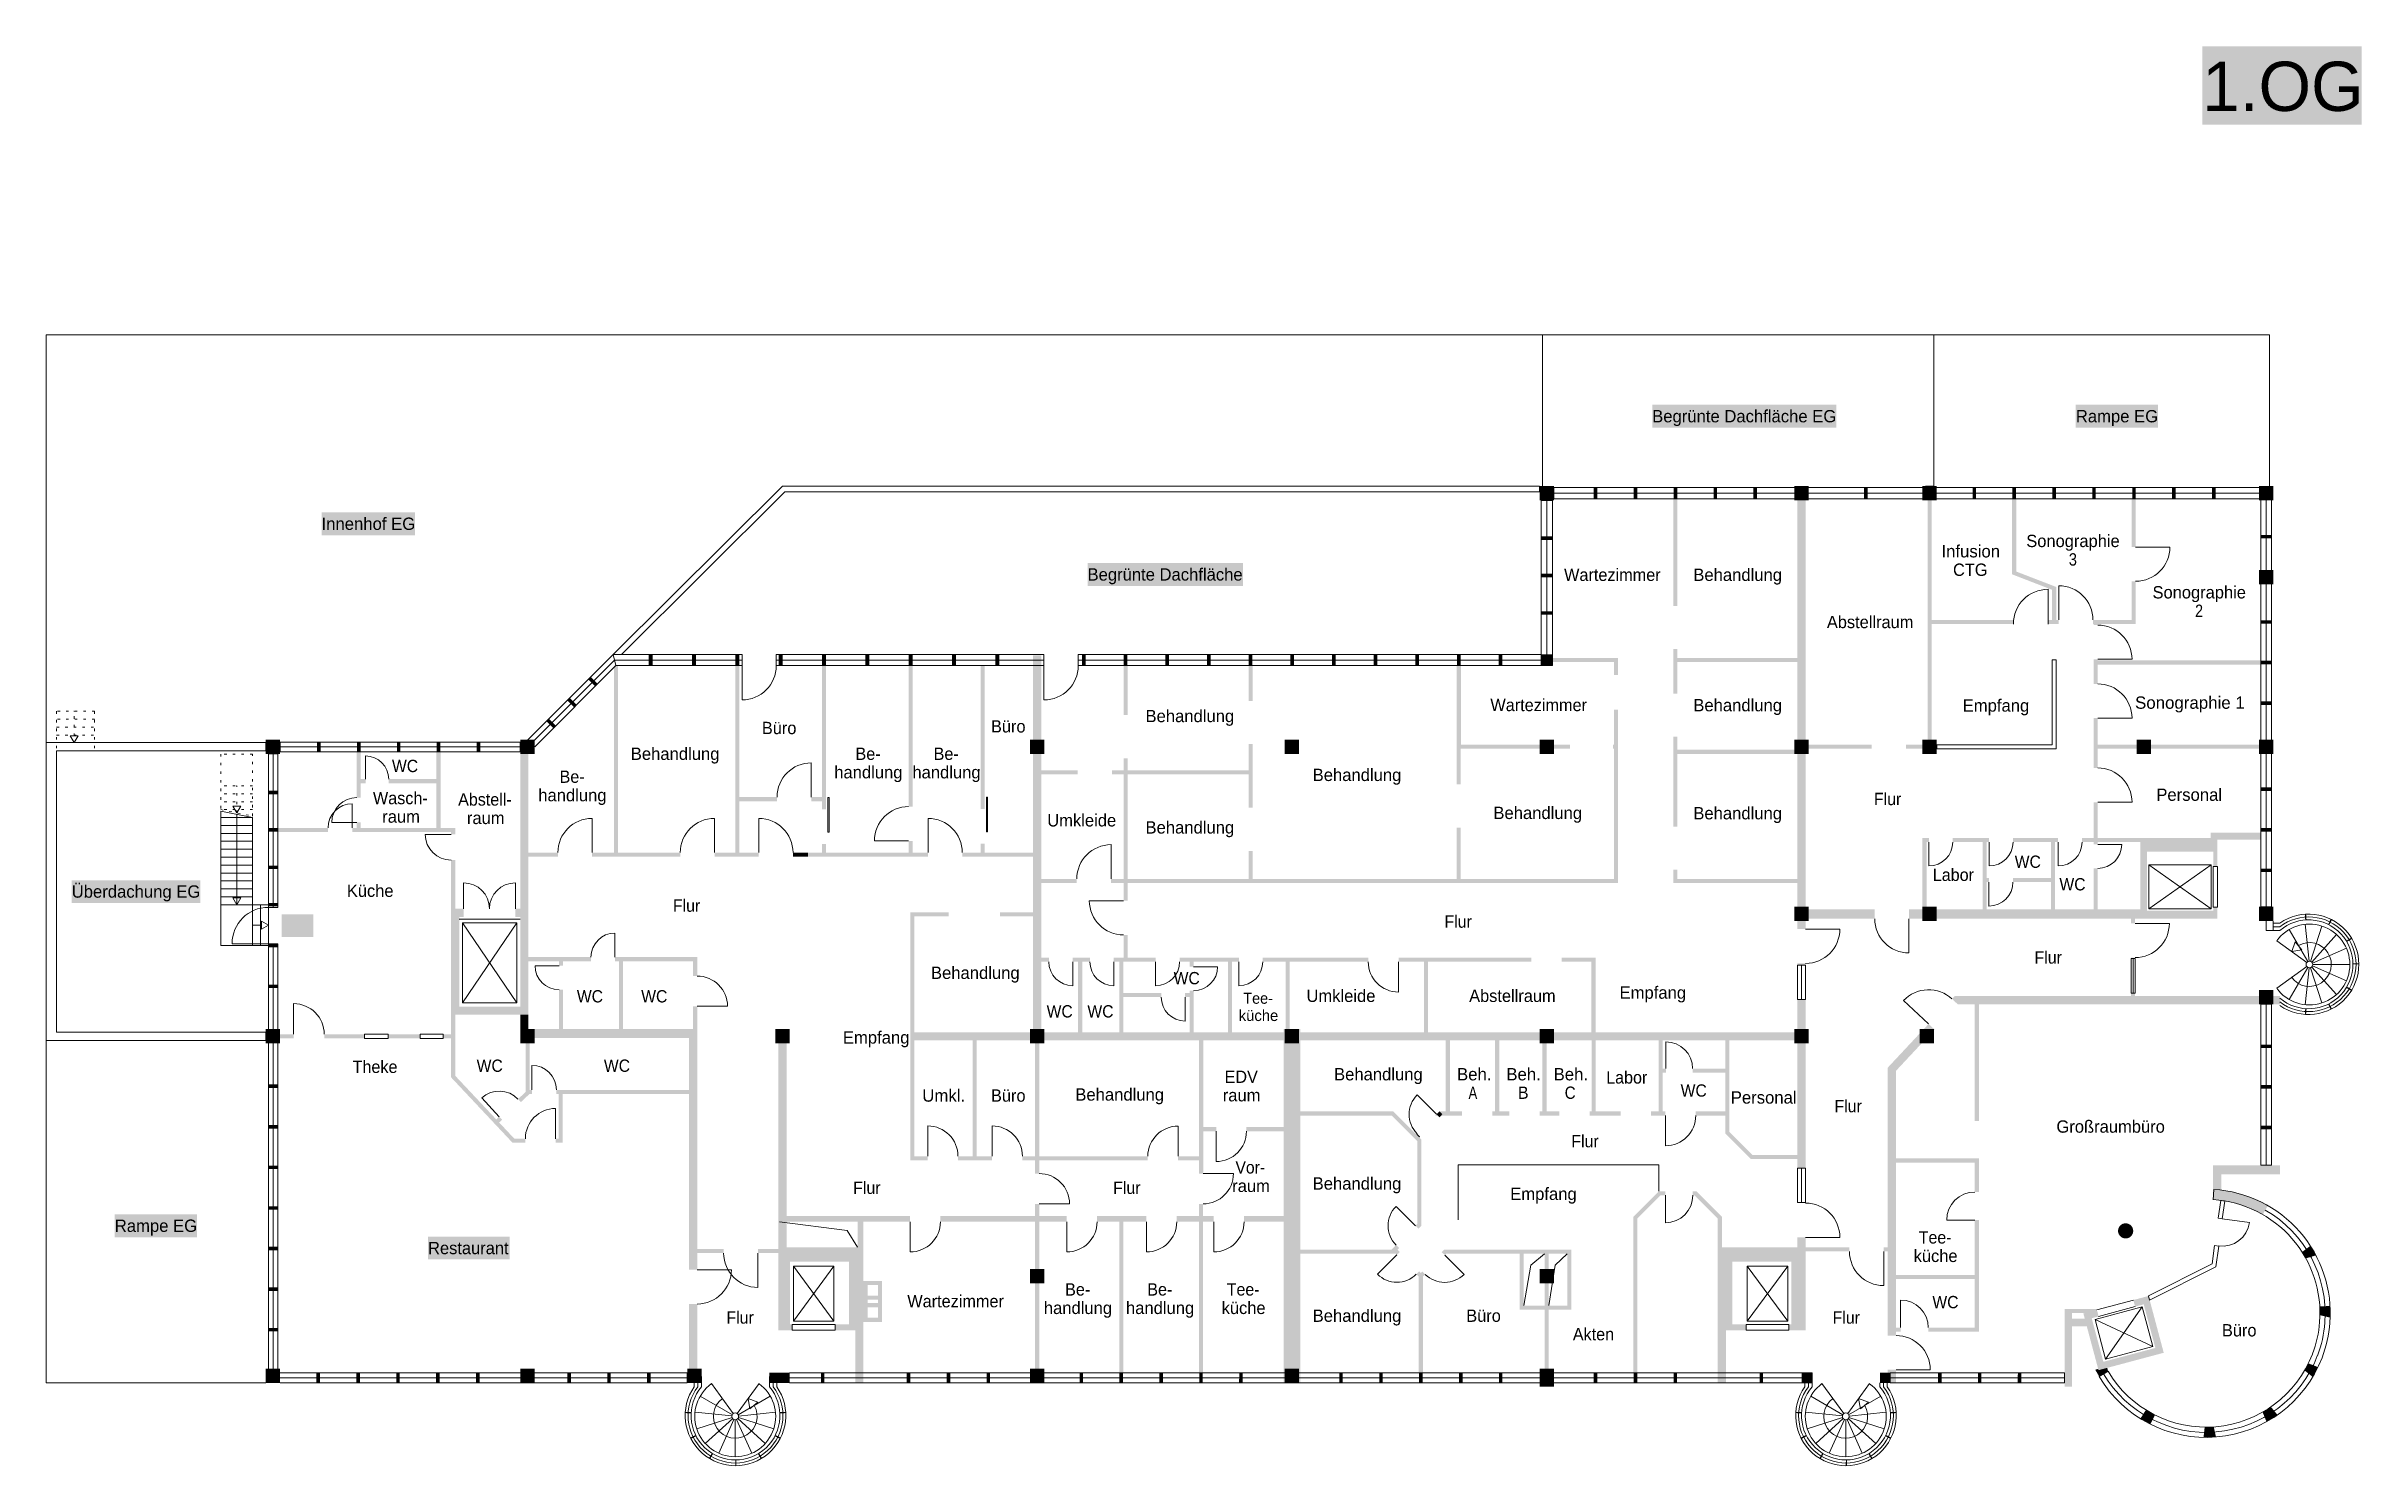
# Model space of a CAD drawing. Header units: inches. Extents: x -2026 to 65593, y -33133 to 8344.
import ezdxf

# ---------------------------------------------------------------- set-up
doc = ezdxf.new("R2010")
doc.units = ezdxf.units.IN
doc.header["$LTSCALE"] = 180
doc.header["$MEASUREMENT"] = 0
doc.header["$PDMODE"] = 34
doc.header["$PDSIZE"] = 5
for name, pattern in [('Punktlinie', [1.4, 0.4, -1]), ('Standardmuster', [0]), ('Volllinie', [0])]:
    doc.linetypes.add(name, pattern=pattern)
doc.layers.add('Grundebene', color=7, linetype='Continuous')
doc.styles.add('ARIAL', font='arial.ttf', dxfattribs={"height": 0.2})

msp = doc.modelspace()

# ---------------------------------------------------------------- texts
at = {"layer": 'Grundebene', "color": 18, "lineweight": 18, "true_color": 0x000000, "style": 'ARIAL'}
for s, height, width, p in [('1.OG', 1440, 0.980755, (60935, 6454)), ('Begrünte Dachfläche EG', 360, 0.966627, (44872, -2645)), ('Rampe EG', 360, 0.966624, (57244, -2645)), ('Innenhof EG', 360, 0.968738, (6012, -5788)), ('Sonographie', 360, 0.95638, (55798, -6290)), ('Infusion', 360, 0.971751, (53320, -6592)), ('3', 360, 0.846366, (57040, -6830)), ('Begrünte Dachfläche', 360, 0.964188, (28383, -7269)), ('Wartezimmer', 360, 0.94394, (42299, -7279)), ('Behandlung', 360, 0.964858, (46074, -7279)), ('CTG', 360, 0.949639, (53658, -7132)), ('Sonographie', 360, 0.95638, (59485, -7791)), ('2', 360, 0.837403, (60726, -8331)), ('Abstellraum', 360, 0.95148, (49974, -8659)), ('Wartezimmer', 360, 0.94394, (40147, -11084)), ('Behandlung', 360, 0.964858, (46074, -11089)), ('Empfang', 360, 0.9664, (53940, -11099)), ('Sonographie 1', 360, 0.979349, (58974, -11015)), ('Büro', 360, 0.950283, (18871, -11756)), ('Büro', 360, 0.950283, (25562, -11708)), ('Behandlung', 360, 0.964858, (30075, -11406)), ('Behandlung', 360, 0.964858, (15043, -12509)), ('Be-', 360, 0.939074, (21605, -12509)), ('Be-', 360, 0.939074, (23887, -12509)), ('WC', 360, 0.911002, (8069, -12866)), ('Be-', 360, 0.939074, (12962, -13179)), ('handlung', 360, 0.962862, (20985, -13049)), ('handlung', 360, 0.962862, (23267, -13049)), ('Behandlung', 360, 0.964858, (34957, -13126)), ('Wasch-', 360, 0.939864, (7513, -13804)), ('Abstell-', 360, 0.933165, (10001, -13844)), ('handlung', 360, 0.962862, (12342, -13719)), ('Flur', 360, 0.923476, (51348, -13831)), ('Personal', 360, 0.967879, (59594, -13705)), ('raum', 360, 0.961097, (7784, -14344)), ('raum', 360, 0.95851, (10258, -14384)), ('Umkleide', 360, 0.960982, (27205, -14454)), ('Behandlung', 360, 0.964858, (40235, -14237)), ('Behandlung', 360, 0.964858, (46074, -14246)), ('Behandlung', 360, 0.964858, (30075, -14661)), ('WC', 360, 0.911002, (55460, -15664)), ('Überdachung EG', 360, 0.967311, (-1285, -16535)), ('Küche', 360, 0.956458, (6751, -16512)), ('Labor', 360, 0.934189, (53068, -16046)), ('WC', 360, 0.911002, (56765, -16323)), ('Flur', 360, 0.923476, (16272, -16947)), ('Flur', 360, 0.923476, (38806, -17413)), ('Flur', 360, 0.923476, (56038, -18461)), ('Behandlung', 360, 0.964858, (23810, -18909)), ('WC', 360, 0.911002, (30897, -19066)), ('WC', 360, 0.911002, (13468, -19597)), ('WC', 360, 0.911002, (15347, -19597)), ('Tee-', 324, 0.924529, (32934, -19635)), ('Umkleide', 360, 0.960982, (34776, -19582)), ('Abstellraum', 360, 0.95148, (39527, -19582)), ('Empfang', 360, 0.9664, (43918, -19488)), ('WC', 360, 0.911002, (27187, -20036)), ('WC', 360, 0.911002, (28378, -20036)), ('küche', 324, 0.955033, (32799, -20139)), ('Empfang', 360, 0.9664, (21237, -20799)), ('Theke', 360, 0.940084, (6916, -21656)), ('WC', 360, 0.911002, (10542, -21624)), ('WC', 360, 0.911002, (14258, -21624)), ('EDV', 360, 0.9389, (32385, -21947)), ('Behandlung', 360, 0.964858, (35581, -21873)), ('Beh.', 360, 0.973293, (39173, -21873)), ('Beh.', 360, 0.973293, (40613, -21873)), ('Beh.', 360, 0.973293, (41993, -21873)), ('Labor', 360, 0.934189, (43529, -21966)), ('Umkl.', 360, 0.976194, (23555, -22496)), ('Büro', 360, 0.950283, (25562, -22496)), ('Behandlung', 360, 0.964858, (28026, -22465)), ('raum', 360, 0.960492, (32331, -22487)), ('A', 360, 0.751759, (39510, -22413)), ('B', 360, 0.930986, (40950, -22413)), ('C', 360, 0.879336, (42317, -22413)), ('WC', 360, 0.911002, (45703, -22349)), ('Personal', 360, 0.967879, (47168, -22552)), ('Flur', 360, 0.923476, (50196, -22805)), ('Flur', 360, 0.923476, (42511, -23830)), ('Großraumbüro', 360, 0.960494, (56678, -23402)), ('Vor-', 360, 0.911122, (32702, -24595)), ('Flur', 360, 0.923476, (21538, -25191)), ('Flur', 360, 0.923476, (29131, -25191)), ('raum', 360, 0.960492, (32607, -25135)), ('Behandlung', 360, 0.964858, (34957, -25066)), ('Empfang', 360, 0.9664, (40724, -25368)), ('Rampe EG', 360, 0.966624, (-26, -26301)), ('Tee-', 360, 0.924464, (52658, -26641)), ('Restaurant', 360, 0.956137, (9123, -26952)), ('küche', 360, 0.955121, (52509, -27181)), ('Wartezimmer', 360, 0.94394, (23119, -28505)), ('handlung', 360, 0.962862, (27106, -28701)), ('Be-', 360, 0.939074, (27727, -28161)), ('handlung', 360, 0.962862, (29505, -28701)), ('Be-', 360, 0.939074, (30126, -28161)), ('küche', 360, 0.955121, (32300, -28701)), ('Tee-', 360, 0.924464, (32449, -28161)), ('WC', 360, 0.911002, (53055, -28532)), ('Flur', 360, 0.923476, (17835, -28982)), ('Behandlung', 360, 0.964858, (34957, -28929)), ('Büro', 360, 0.950283, (39443, -28929)), ('Flur', 360, 0.923476, (50140, -28982)), ('Büro', 360, 0.950283, (61512, -29355)), ('Akten', 360, 0.937191, (42555, -29469))]:
    msp.add_text(s, height=height, dxfattribs=dict(at, width=width)).set_placement(p)

# ---------------------------------------------------------------- blocks, each defined once
blk = doc.blocks.new('door-C0')
at = {"layer": 'Grundebene', "color": 18, "linetype": 'Standardmuster', "lineweight": 13, "true_color": 0x000000}
for p, q in [((10158, -16860), (10158, -16102)), ((11673, -16860), (11673, -16102))]:
    blk.add_line(p, q, dxfattribs=at)
for centre, start, end in [((10158, -16860), 0, 90), ((11673, -16860), 90, 180)]:
    blk.add_arc(centre, 758, start, end, dxfattribs=at)
blk = doc.blocks.new('door-171')
at = {"layer": 'Grundebene', "color": 18, "linetype": 'Standardmuster', "lineweight": 13, "true_color": 0x000000}
blk.add_line((4461, -17880), (3398, -17880), dxfattribs=at)
blk.add_arc((4461, -17880), 1063, 90, 180, dxfattribs=at)
blk = doc.blocks.new('door-2CA')
at = {"layer": 'Grundebene', "color": 18, "linetype": 'Standardmuster', "lineweight": 13, "true_color": 0x000000}
blk.add_line((6909, -14495), (6909, -13789), dxfattribs=at)
blk.add_arc((6909, -14495), 706, 90, 180, dxfattribs=at)
blk = doc.blocks.new('door-2D2')
at = {"layer": 'Grundebene', "color": 18, "linetype": 'Standardmuster', "lineweight": 13, "true_color": 0x000000}
blk.add_line((7038, -14336), (6312, -14336), dxfattribs=at)
blk.add_arc((7038, -14336), 726, 90, 180, dxfattribs=at)
blk = doc.blocks.new('door-2DA')
at = {"layer": 'Grundebene', "color": 18, "linetype": 'Standardmuster', "lineweight": 13, "true_color": 0x000000}
blk.add_line((7296, -13071), (7296, -12392), dxfattribs=at)
blk.add_arc((7296, -13071), 679, 0, 90, dxfattribs=at)
blk = doc.blocks.new('door-2E2')
at = {"layer": 'Grundebene', "color": 18, "linetype": 'Standardmuster', "lineweight": 13, "true_color": 0x000000}
blk.add_line((9795, -14686), (9042, -14686), dxfattribs=at)
blk.add_arc((9795, -14686), 753, 180, 270, dxfattribs=at)
blk = doc.blocks.new('door-2EA')
at = {"layer": 'Grundebene', "color": 18, "linetype": 'Standardmuster', "lineweight": 13, "true_color": 0x000000}
blk.add_line((5197, -20525), (5197, -19631), dxfattribs=at)
blk.add_arc((5197, -20525), 894, 0, 90, dxfattribs=at)
blk = doc.blocks.new('door-2F2')
at = {"layer": 'Grundebene', "color": 18, "linetype": 'Standardmuster', "lineweight": 13, "true_color": 0x000000}
blk.add_line((11203, -22934), (10691, -22388), dxfattribs=at)
blk.add_arc((11203, -22934), 749, 43.21283, 133.21283, dxfattribs=at)
blk = doc.blocks.new('door-2FA')
at = {"layer": 'Grundebene', "color": 18, "linetype": 'Standardmuster', "lineweight": 13, "true_color": 0x000000}
blk.add_line((12156, -22151), (12156, -21435), dxfattribs=at)
blk.add_arc((12156, -22151), 716, 0, 90, dxfattribs=at)
blk = doc.blocks.new('door-30B')
at = {"layer": 'Grundebene', "color": 18, "linetype": 'Standardmuster', "lineweight": 13, "true_color": 0x000000}
blk.add_line((49353, -26460), (50353, -26460), dxfattribs=at)
blk.add_arc((49353, -26460), 1000, 0, 90, dxfattribs=at)
blk = doc.blocks.new('win-313')
at = {"layer": 'Grundebene', "color": 18, "linetype": 'Standardmuster', "lineweight": 13, "true_color": 0x000000}
for p, q in [((49353, -24435), (49113, -24435)), ((49113, -25445), (49113, -24435)), ((49233, -25445), (49233, -24435)), ((49353, -25445), (49353, -24435)), ((49113, -25445), (49353, -25445))]:
    blk.add_line(p, q, dxfattribs=at)
blk = doc.blocks.new('door-31E')
at = {"layer": 'Grundebene', "color": 18, "linetype": 'Standardmuster', "lineweight": 13, "true_color": 0x000000}
blk.add_line((51634, -26871), (51634, -27871), dxfattribs=at)
blk.add_arc((51634, -26871), 1000, 180, 270, dxfattribs=at)
blk = doc.blocks.new('door-326')
at = {"layer": 'Grundebene', "color": 18, "linetype": 'Standardmuster', "lineweight": 13, "true_color": 0x000000}
blk.add_line((51993, -30329), (52993, -30329), dxfattribs=at)
blk.add_arc((51993, -30329), 1000, 0, 90, dxfattribs=at)
blk = doc.blocks.new('door-32E')
at = {"layer": 'Grundebene', "color": 18, "linetype": 'Standardmuster', "lineweight": 13, "true_color": 0x000000}
blk.add_line((52129, -29096), (52129, -28291), dxfattribs=at)
blk.add_arc((52129, -29096), 805, 0, 90, dxfattribs=at)
blk = doc.blocks.new('door-336')
at = {"layer": 'Grundebene', "color": 18, "linetype": 'Standardmuster', "lineweight": 13, "true_color": 0x000000}
blk.add_line((54295, -25957), (53475, -25957), dxfattribs=at)
blk.add_arc((54295, -25957), 821, 90, 180, dxfattribs=at)
blk = doc.blocks.new('door-34E')
at = {"layer": 'Grundebene', "color": 18, "linetype": 'Standardmuster', "lineweight": 13, "true_color": 0x000000}
blk.add_line((45259, -22900), (45259, -23785), dxfattribs=at)
blk.add_arc((45259, -22900), 885, 270, 0, dxfattribs=at)
blk = doc.blocks.new('door-356')
at = {"layer": 'Grundebene', "color": 18, "linetype": 'Standardmuster', "lineweight": 13, "true_color": 0x000000}
blk.add_line((45272, -21529), (45272, -20747), dxfattribs=at)
blk.add_arc((45272, -21529), 782, 0, 90, dxfattribs=at)
blk = doc.blocks.new('door-35E')
at = {"layer": 'Grundebene', "color": 18, "linetype": 'Standardmuster', "lineweight": 13, "true_color": 0x000000}
blk.add_line((16983, -27408), (17983, -27408), dxfattribs=at)
blk.add_arc((16983, -27408), 1000, 270, 0, dxfattribs=at)
blk = doc.blocks.new('door-369')
at = {"layer": 'Grundebene', "color": 18, "linetype": 'Standardmuster', "lineweight": 13, "true_color": 0x000000}
blk.add_line((18755, -26922), (18755, -27922), dxfattribs=at)
blk.add_arc((18755, -26922), 1000, 180, 270, dxfattribs=at)
blk = doc.blocks.new('door-374')
at = {"layer": 'Grundebene', "color": 18, "linetype": 'Standardmuster', "lineweight": 13, "true_color": 0x000000}
blk.add_line((52372, -17150), (52372, -18150), dxfattribs=at)
blk.add_arc((52372, -17150), 1000, 180, 270, dxfattribs=at)
blk = doc.blocks.new('door-38B')
at = {"layer": 'Grundebene', "color": 18, "linetype": 'Standardmuster', "lineweight": 13, "true_color": 0x000000}
blk.add_line((52952, -14909), (52952, -15609), dxfattribs=at)
blk.add_arc((52952, -14909), 700, 270, 0, dxfattribs=at)
blk = doc.blocks.new('door-393')
at = {"layer": 'Grundebene', "color": 18, "linetype": 'Standardmuster', "lineweight": 13, "true_color": 0x000000}
blk.add_line((54712, -14909), (54712, -15609), dxfattribs=at)
blk.add_arc((54712, -14909), 700, 270, 0, dxfattribs=at)
blk = doc.blocks.new('door-39B')
at = {"layer": 'Grundebene', "color": 18, "linetype": 'Standardmuster', "lineweight": 13, "true_color": 0x000000}
blk.add_line((54708, -16080), (54708, -16780), dxfattribs=at)
blk.add_arc((54708, -16080), 700, 270, 0, dxfattribs=at)
blk = doc.blocks.new('door-3A3')
at = {"layer": 'Grundebene', "color": 18, "linetype": 'Standardmuster', "lineweight": 13, "true_color": 0x000000}
blk.add_line((56728, -14909), (56728, -15609), dxfattribs=at)
blk.add_arc((56728, -14909), 700, 270, 0, dxfattribs=at)
blk = doc.blocks.new('door-3AB')
at = {"layer": 'Grundebene', "color": 18, "linetype": 'Standardmuster', "lineweight": 13, "true_color": 0x000000}
blk.add_line((57885, -14978), (58585, -14978), dxfattribs=at)
blk.add_arc((57885, -14978), 700, 270, 0, dxfattribs=at)
blk = doc.blocks.new('door-3B3')
at = {"layer": 'Grundebene', "color": 18, "linetype": 'Standardmuster', "lineweight": 13, "true_color": 0x000000}
blk.add_line((52945, -20224), (52214, -19541), dxfattribs=at)
blk.add_arc((52945, -20224), 1000, 46.95425, 136.95425, dxfattribs=at)
blk = doc.blocks.new('door-3C4')
at = {"layer": 'Grundebene', "color": 18, "linetype": 'Standardmuster', "lineweight": 13, "true_color": 0x000000}
blk.add_line((57885, -11287), (58885, -11287), dxfattribs=at)
blk.add_arc((57885, -11287), 1000, 0, 90, dxfattribs=at)
blk = doc.blocks.new('door-3CC')
at = {"layer": 'Grundebene', "color": 18, "linetype": 'Standardmuster', "lineweight": 13, "true_color": 0x000000}
blk.add_line((57885, -13744), (58885, -13744), dxfattribs=at)
blk.add_arc((57885, -13744), 1000, 0, 90, dxfattribs=at)
blk = doc.blocks.new('door-3D8')
at = {"layer": 'Grundebene', "color": 18, "linetype": 'Standardmuster', "lineweight": 13, "true_color": 0x000000}
blk.add_line((58976, -17286), (59976, -17286), dxfattribs=at)
blk.add_arc((58976, -17286), 1000, 270, 0, dxfattribs=at)
blk = doc.blocks.new('win-3E0')
at = {"layer": 'Grundebene', "color": 18, "linetype": 'Standardmuster', "lineweight": 13, "true_color": 0x000000}
for p, q in [((58856, -18315), (58976, -18315)), ((58856, -18315), (58856, -19325)), ((58916, -18315), (58916, -19325)), ((58976, -18315), (58976, -19325)), ((58976, -19325), (58856, -19325))]:
    blk.add_line(p, q, dxfattribs=at)
blk = doc.blocks.new('door-402')
at = {"layer": 'Grundebene', "color": 18, "linetype": 'Standardmuster', "lineweight": 13, "true_color": 0x000000}
blk.add_line((37466, -18407), (37466, -19292), dxfattribs=at)
blk.add_arc((37466, -18407), 885, 180, 270, dxfattribs=at)
blk = doc.blocks.new('door-40A')
at = {"layer": 'Grundebene', "color": 18, "linetype": 'Standardmuster', "lineweight": 13, "true_color": 0x000000}
blk.add_line((32801, -18407), (32801, -19107), dxfattribs=at)
blk.add_arc((32801, -18407), 700, 270, 0, dxfattribs=at)
blk = doc.blocks.new('door-412')
at = {"layer": 'Grundebene', "color": 18, "linetype": 'Standardmuster', "lineweight": 13, "true_color": 0x000000}
blk.add_line((31481, -18552), (32181, -18552), dxfattribs=at)
blk.add_arc((31481, -18552), 700, 270, 0, dxfattribs=at)
blk = doc.blocks.new('door-41A')
at = {"layer": 'Grundebene', "color": 18, "linetype": 'Standardmuster', "lineweight": 13, "true_color": 0x000000}
blk.add_line((31233, -19440), (31233, -20140), dxfattribs=at)
blk.add_arc((31233, -19440), 700, 180, 270, dxfattribs=at)
blk = doc.blocks.new('door-422')
at = {"layer": 'Grundebene', "color": 18, "linetype": 'Standardmuster', "lineweight": 13, "true_color": 0x000000}
blk.add_line((30371, -18407), (30371, -19107), dxfattribs=at)
blk.add_arc((30371, -18407), 700, 270, 0, dxfattribs=at)
blk = doc.blocks.new('door-42A')
at = {"layer": 'Grundebene', "color": 18, "linetype": 'Standardmuster', "lineweight": 13, "true_color": 0x000000}
blk.add_line((29150, -18407), (29150, -19107), dxfattribs=at)
blk.add_arc((29150, -18407), 700, 180, 270, dxfattribs=at)
blk = doc.blocks.new('door-432')
at = {"layer": 'Grundebene', "color": 18, "linetype": 'Standardmuster', "lineweight": 13, "true_color": 0x000000}
blk.add_line((49353, -17454), (50353, -17454), dxfattribs=at)
blk.add_arc((49353, -17454), 1000, 270, 0, dxfattribs=at)
blk = doc.blocks.new('win-43A')
at = {"layer": 'Grundebene', "color": 18, "linetype": 'Standardmuster', "lineweight": 13, "true_color": 0x000000}
for p, q in [((49113, -18502), (49353, -18502)), ((49113, -18502), (49113, -19512)), ((49233, -18502), (49233, -19512)), ((49353, -18502), (49353, -19512)), ((49353, -19512), (49113, -19512))]:
    blk.add_line(p, q, dxfattribs=at)
blk = doc.blocks.new('door-44E')
at = {"layer": 'Grundebene', "color": 18, "linetype": 'Standardmuster', "lineweight": 13, "true_color": 0x000000}
blk.add_line((14581, -18270), (14581, -17570), dxfattribs=at)
blk.add_arc((14581, -18270), 700, 90, 180, dxfattribs=at)
blk = doc.blocks.new('door-456')
at = {"layer": 'Grundebene', "color": 18, "linetype": 'Standardmuster', "lineweight": 13, "true_color": 0x000000}
blk.add_line((12947, -18525), (12247, -18525), dxfattribs=at)
blk.add_arc((12947, -18525), 700, 180, 270, dxfattribs=at)
blk = doc.blocks.new('door-460')
at = {"layer": 'Grundebene', "color": 18, "linetype": 'Standardmuster', "lineweight": 13, "true_color": 0x000000}
blk.add_line((18291, -9755), (18291, -10755), dxfattribs=at)
blk.add_arc((18291, -9755), 1000, 270, 0, dxfattribs=at)
blk = doc.blocks.new('door-46A')
at = {"layer": 'Grundebene', "color": 18, "linetype": 'Standardmuster', "lineweight": 13, "true_color": 0x000000}
blk.add_line((27110, -9755), (27110, -10755), dxfattribs=at)
blk.add_arc((27110, -9755), 1000, 270, 0, dxfattribs=at)
blk = doc.blocks.new('door-498')
at = {"layer": 'Grundebene', "color": 18, "linetype": 'Standardmuster', "lineweight": 13, "true_color": 0x000000}
blk.add_line((12849, -23578), (12849, -22693), dxfattribs=at)
blk.add_arc((12849, -23578), 885, 90, 180, dxfattribs=at)
blk = doc.blocks.new('door-4B2')
at = {"layer": 'Grundebene', "color": 18, "linetype": 'Standardmuster', "lineweight": 13, "true_color": 0x000000}
blk.add_line((16983, -19709), (17868, -19709), dxfattribs=at)
blk.add_arc((16983, -19709), 885, 0, 90, dxfattribs=at)
blk = doc.blocks.new('door-4CE')
at = {"layer": 'Grundebene', "color": 18, "linetype": 'Standardmuster', "lineweight": 13, "true_color": 0x000000}
blk.add_line((23201, -26002), (23201, -26887), dxfattribs=at)
blk.add_arc((23201, -26002), 885, 270, 0, dxfattribs=at)
blk = doc.blocks.new('door-4D6')
at = {"layer": 'Grundebene', "color": 18, "linetype": 'Standardmuster', "lineweight": 13, "true_color": 0x000000}
blk.add_line((27776, -26002), (27776, -26887), dxfattribs=at)
blk.add_arc((27776, -26002), 885, 270, 0, dxfattribs=at)
blk = doc.blocks.new('door-4DE')
at = {"layer": 'Grundebene', "color": 18, "linetype": 'Standardmuster', "lineweight": 13, "true_color": 0x000000}
blk.add_line((30104, -26002), (30104, -26887), dxfattribs=at)
blk.add_arc((30104, -26002), 885, 270, 0, dxfattribs=at)
blk = doc.blocks.new('door-4E6')
at = {"layer": 'Grundebene', "color": 18, "linetype": 'Standardmuster', "lineweight": 13, "true_color": 0x000000}
blk.add_line((32068, -26002), (32068, -26887), dxfattribs=at)
blk.add_arc((32068, -26002), 885, 270, 0, dxfattribs=at)
blk = doc.blocks.new('door-4EE')
at = {"layer": 'Grundebene', "color": 18, "linetype": 'Standardmuster', "lineweight": 13, "true_color": 0x000000}
blk.add_line((31759, -24596), (32644, -24597), dxfattribs=at)
blk.add_arc((31759, -24596), 885, 269.97682, 359.97682, dxfattribs=at)
blk = doc.blocks.new('door-4F6')
at = {"layer": 'Grundebene', "color": 18, "linetype": 'Standardmuster', "lineweight": 13, "true_color": 0x000000}
blk.add_line((26971, -25481), (27856, -25481), dxfattribs=at)
blk.add_arc((26971, -25481), 885, 0, 90, dxfattribs=at)
blk = doc.blocks.new('door-4FE')
at = {"layer": 'Grundebene', "color": 18, "linetype": 'Standardmuster', "lineweight": 13, "true_color": 0x000000}
blk.add_line((32139, -23360), (32139, -24245), dxfattribs=at)
blk.add_arc((32139, -23360), 885, 270, 0, dxfattribs=at)
blk = doc.blocks.new('door-506')
at = {"layer": 'Grundebene', "color": 18, "linetype": 'Standardmuster', "lineweight": 13, "true_color": 0x000000}
blk.add_line((31028, -24092), (31029, -23207), dxfattribs=at)
blk.add_arc((31028, -24092), 885, 89.97682, 179.97682, dxfattribs=at)
blk = doc.blocks.new('door-50E')
at = {"layer": 'Grundebene', "color": 18, "linetype": 'Standardmuster', "lineweight": 13, "true_color": 0x000000}
blk.add_line((25595, -24090), (25596, -23205), dxfattribs=at)
blk.add_arc((25595, -24090), 885, 359.97682, 89.97682, dxfattribs=at)
blk = doc.blocks.new('door-516')
at = {"layer": 'Grundebene', "color": 18, "linetype": 'Standardmuster', "lineweight": 13, "true_color": 0x000000}
blk.add_line((23714, -24090), (23714, -23205), dxfattribs=at)
blk.add_arc((23714, -24090), 885, 359.97682, 89.97682, dxfattribs=at)
blk = doc.blocks.new('door-536')
at = {"layer": 'Grundebene', "color": 18, "linetype": 'Standardmuster', "lineweight": 13, "true_color": 0x000000}
blk.add_line((13913, -15218), (13913, -14218), dxfattribs=at)
blk.add_arc((13913, -15218), 1000, 90, 180, dxfattribs=at)
blk = doc.blocks.new('door-53E')
at = {"layer": 'Grundebene', "color": 18, "linetype": 'Standardmuster', "lineweight": 13, "true_color": 0x000000}
blk.add_line((17488, -15218), (17488, -14218), dxfattribs=at)
blk.add_arc((17488, -15218), 1000, 90, 180, dxfattribs=at)
blk = doc.blocks.new('door-546')
at = {"layer": 'Grundebene', "color": 18, "linetype": 'Standardmuster', "lineweight": 13, "true_color": 0x000000}
blk.add_line((18781, -15218), (18781, -14218), dxfattribs=at)
blk.add_arc((18781, -15218), 1000, 0, 90, dxfattribs=at)
blk = doc.blocks.new('door-553')
at = {"layer": 'Grundebene', "color": 18, "linetype": 'Standardmuster', "lineweight": 13, "true_color": 0x000000}
blk.add_line((20314, -13595), (20314, -12595), dxfattribs=at)
blk.add_arc((20314, -13595), 1000, 90, 180, dxfattribs=at)
blk = doc.blocks.new('door-55B')
at = {"layer": 'Grundebene', "color": 18, "linetype": 'Standardmuster', "lineweight": 13, "true_color": 0x000000}
for p, q in [((20802, -14622), (20802, -13612)), ((20832, -13612), (20802, -13612)), ((20832, -14622), (20832, -13612)), ((20832, -14622), (20802, -14622))]:
    blk.add_line(p, q, dxfattribs=at)
blk = doc.blocks.new('door-565')
at = {"layer": 'Grundebene', "color": 18, "linetype": 'Standardmuster', "lineweight": 13, "true_color": 0x000000}
for p, q in [((25432, -14610), (25432, -13600)), ((25462, -13600), (25432, -13600)), ((25462, -14610), (25462, -13600)), ((25462, -14610), (25432, -14610))]:
    blk.add_line(p, q, dxfattribs=at)
blk = doc.blocks.new('door-56F')
at = {"layer": 'Grundebene', "color": 18, "linetype": 'Standardmuster', "lineweight": 13, "true_color": 0x000000}
blk.add_line((23157, -14874), (22157, -14874), dxfattribs=at)
blk.add_arc((23157, -14874), 1000, 90, 180, dxfattribs=at)
blk = doc.blocks.new('door-577')
at = {"layer": 'Grundebene', "color": 18, "linetype": 'Standardmuster', "lineweight": 13, "true_color": 0x000000}
blk.add_line((23724, -15218), (23724, -14218), dxfattribs=at)
blk.add_arc((23724, -15218), 1000, 0, 90, dxfattribs=at)
blk = doc.blocks.new('door-5B0')
at = {"layer": 'Grundebene', "color": 18, "linetype": 'Standardmuster', "lineweight": 13, "true_color": 0x000000}
blk.add_line((38812, -26976), (39378, -27542), dxfattribs=at)
blk.add_arc((38812, -26976), 800, 224.99984, 314.99984, dxfattribs=at)
blk = doc.blocks.new('door-5B8')
at = {"layer": 'Grundebene', "color": 18, "linetype": 'Standardmuster', "lineweight": 13, "true_color": 0x000000}
blk.add_line((37416, -26972), (36851, -27538), dxfattribs=at)
blk.add_arc((37416, -26972), 800, 225.00016, 315.00016, dxfattribs=at)
blk = doc.blocks.new('door-5C0')
at = {"layer": 'Grundebene', "color": 18, "linetype": 'Standardmuster', "lineweight": 13, "true_color": 0x000000}
blk.add_line((37961, -26120), (37395, -25555), dxfattribs=at)
blk.add_arc((37961, -26120), 800, 135, 225, dxfattribs=at)
blk = doc.blocks.new('door-5C8')
at = {"layer": 'Grundebene', "color": 18, "linetype": 'Standardmuster', "lineweight": 13, "true_color": 0x000000}
blk.add_line((38575, -22865), (38009, -22299), dxfattribs=at)
blk.add_arc((38575, -22865), 800, 135, 225, dxfattribs=at)
blk = doc.blocks.new('door-5D0')
at = {"layer": 'Grundebene', "color": 18, "linetype": 'Standardmuster', "lineweight": 13, "true_color": 0x000000}
blk.add_line((45259, -25232), (45259, -26032), dxfattribs=at)
blk.add_arc((45259, -25232), 800, 270, 0, dxfattribs=at)
blk = doc.blocks.new('door-5E4')
at = {"layer": 'Grundebene', "color": 18, "linetype": 'Standardmuster', "lineweight": 13, "true_color": 0x000000}
blk.add_line((61523, -25920), (62316, -26026), dxfattribs=at)
blk.add_arc((61523, -25920), 800, 262.33171, 352.33171, dxfattribs=at)
blk = doc.blocks.new('door-5FA')
at = {"layer": 'Grundebene', "color": 18, "linetype": 'Standardmuster', "lineweight": 13, "true_color": 0x000000}
blk.add_line((56434, -8538), (56434, -7524), dxfattribs=at)
blk.add_arc((56434, -8538), 1014, 90, 180, dxfattribs=at)
blk = doc.blocks.new('door-608')
at = {"layer": 'Grundebene', "color": 18, "linetype": 'Standardmuster', "lineweight": 13, "true_color": 0x000000}
blk.add_line((57885, -9569), (58885, -9569), dxfattribs=at)
blk.add_arc((57885, -9569), 1000, 0, 90, dxfattribs=at)
blk = doc.blocks.new('door-610')
at = {"layer": 'Grundebene', "color": 18, "linetype": 'Standardmuster', "lineweight": 13, "true_color": 0x000000}
blk.add_line((56745, -8418), (56745, -7418), dxfattribs=at)
blk.add_arc((56745, -8418), 1000, 0, 90, dxfattribs=at)
blk = doc.blocks.new('door-61D')
at = {"layer": 'Grundebene', "color": 18, "linetype": 'Standardmuster', "lineweight": 13, "true_color": 0x000000}
blk.add_line((58991, -6288), (59991, -6288), dxfattribs=at)
blk.add_arc((58991, -6288), 1000, 270, 0, dxfattribs=at)
blk = doc.blocks.new('door-627')
at = {"layer": 'Grundebene', "color": 18, "linetype": 'Standardmuster', "lineweight": 13, "true_color": 0x000000}
blk.add_line((27952, -18407), (27952, -19107), dxfattribs=at)
blk.add_arc((27952, -18407), 700, 180, 270, dxfattribs=at)
blk = doc.blocks.new('door-659')
at = {"layer": 'Grundebene', "color": 18, "linetype": 'Standardmuster', "lineweight": 13, "true_color": 0x000000}
blk.add_line((29069, -15985), (29069, -14985), dxfattribs=at)
blk.add_arc((29069, -15985), 1000, 90, 180, dxfattribs=at)
blk = doc.blocks.new('door-661')
at = {"layer": 'Grundebene', "color": 18, "linetype": 'Standardmuster', "lineweight": 13, "true_color": 0x000000}
blk.add_line((29434, -16624), (28434, -16624), dxfattribs=at)
blk.add_arc((29434, -16624), 1000, 180, 270, dxfattribs=at)

# ---------------------------------------------------------------- hatches: boundary and pattern name
at = {"layer": 'Grundebene', "true_color": 0x000000, "transparency": 33554687}
for points in [[(41583, -4506), (42002, -4506), (42002, -4925), (41583, -4925)], [(43168, -4880), (43168, -4552), (43272, -4552), (43272, -4880)], [(44333, -4880), (44334, -4552), (44437, -4552), (44437, -4880)], [(45499, -4880), (45499, -4552), (45603, -4552), (45603, -4880)], [(46664, -4880), (46665, -4552), (46768, -4552), (46768, -4880)], [(47830, -4880), (47830, -4552), (47934, -4552), (47934, -4880)], [(49023, -4925), (49442, -4925), (49442, -4506), (49023, -4506)], [(51061, -4880), (51061, -4552), (51165, -4552), (51165, -4880)], [(52764, -4925), (53183, -4925), (53183, -4506), (52764, -4506)], [(54228, -4880), (54228, -4552), (54332, -4552), (54331, -4880)], [(55393, -4880), (55393, -4552), (55497, -4552), (55497, -4880)], [(56559, -4880), (56559, -4552), (56663, -4552), (56662, -4880)], [(57724, -4880), (57724, -4552), (57828, -4552), (57828, -4880)], [(58890, -4880), (58890, -4552), (58994, -4552), (58993, -4880)], [(60055, -4880), (60055, -4552), (60159, -4552), (60159, -4880)], [(61221, -4880), (61221, -4552), (61325, -4552), (61324, -4880)], [(62592, -4925), (63011, -4925), (63011, -4506), (62592, -4506)], [(52914, -11915), (52914, -4925), (53034, -4925), (53034, -11915)], [(55505, -4880), (55505, -7046), (55385, -7046), (55385, -4880)], [(41628, -5977), (41957, -5977), (41957, -6081), (41628, -6081)], [(62645, -5933), (62958, -5933), (62958, -6037), (62645, -6037)], [(41628, -7070), (41957, -7070), (41957, -7174), (41628, -7174)], [(62592, -7377), (63011, -7377), (63011, -6958), (62592, -6958)], [(41628, -8163), (41957, -8163), (41957, -8267), (41628, -8267)], [(62645, -8426), (62958, -8426), (62958, -8530), (62645, -8530)], [(15569, -9755), (15570, -9426), (15682, -9426), (15682, -9755)], [(16835, -9755), (16835, -9426), (16948, -9426), (16947, -9755)], [(18100, -9755), (18100, -9426), (18213, -9426), (18213, -9755)], [(19365, -9755), (19365, -9426), (19478, -9426), (19478, -9755)], [(20631, -9755), (20631, -9426), (20743, -9426), (20743, -9755)], [(21896, -9755), (21896, -9426), (22009, -9426), (22008, -9755)], [(23161, -9755), (23161, -9426), (23274, -9426), (23274, -9755)], [(24426, -9755), (24427, -9426), (24539, -9426), (24539, -9755)], [(25692, -9755), (25692, -9426), (25805, -9426), (25804, -9755)], [(26791, -20376), (26791, -9449), (27031, -9449), (27031, -20376)], [(28224, -9755), (28224, -9426), (28332, -9426), (28332, -9755)], [(29440, -9755), (29440, -9426), (29549, -9426), (29548, -9755)], [(30656, -9755), (30657, -9426), (30765, -9426), (30765, -9755)], [(31873, -9755), (31873, -9426), (31981, -9426), (31981, -9755)], [(33089, -9755), (33090, -9426), (33198, -9426), (33198, -9755)], [(34306, -9755), (34306, -9426), (34414, -9426), (34414, -9755)], [(35522, -9755), (35523, -9426), (35631, -9426), (35631, -9755)], [(36739, -9755), (36739, -9426), (36847, -9426), (36847, -9755)], [(37955, -9755), (37955, -9426), (38064, -9426), (38064, -9755)], [(39172, -9755), (39172, -9426), (39280, -9426), (39280, -9755)], [(40388, -9755), (40388, -9426), (40497, -9426), (40496, -9755)], [(41628, -9426), (41957, -9426), (41957, -9755), (41628, -9755)], [(14005, -10360), (13802, -10156), (13876, -10083), (14079, -10286)], [(14550, -15218), (14550, -9755), (14670, -9755), (14670, -15218)], [(18096, -15218), (18096, -9755), (18216, -9755), (18216, -15218)], [(45611, -9531), (49113, -9531), (49113, -9651), (45611, -9651)], [(57885, -9604), (62645, -9604), (62645, -9724), (57885, -9724)], [(62645, -9612), (62958, -9612), (62958, -9716), (62645, -9716)], [(13393, -10972), (13189, -10769), (13263, -10696), (13466, -10899)], [(62645, -10798), (62958, -10798), (62958, -10902), (62645, -10902)], [(12780, -11585), (12577, -11381), (12650, -11308), (12853, -11512)], [(4381, -12334), (4800, -12334), (4800, -11915), (4381, -11915)], [(5881, -12273), (5881, -11986), (5985, -11986), (5985, -12273)], [(7046, -12273), (7047, -11986), (7150, -11986), (7150, -12273)], [(8212, -12273), (8212, -11986), (8316, -11986), (8315, -12273)], [(9377, -12273), (9377, -11986), (9481, -11986), (9481, -12273)], [(10543, -12273), (10543, -11986), (10647, -11986), (10646, -12273)], [(11821, -12334), (12240, -12334), (12240, -11915), (11821, -11915)], [(26702, -12334), (27121, -12334), (27121, -11915), (26702, -11915)], [(34142, -12334), (34561, -12334), (34561, -11915), (34142, -11915)], [(41583, -12334), (42002, -12334), (42002, -11915), (41583, -11915)], [(49023, -12334), (49442, -12334), (49442, -11915), (49023, -11915)], [(52764, -12334), (53183, -12334), (53183, -11915), (52764, -11915)], [(57885, -12064), (62592, -12064), (62592, -12184), (57885, -12184)], [(59017, -12334), (59436, -12334), (59436, -11915), (59017, -11915)], [(62592, -12334), (63011, -12334), (63011, -11915), (62592, -11915)], [(9489, -12273), (9489, -14495), (9369, -14495), (9369, -12273)], [(12053, -16860), (12053, -12334), (11813, -12334), (11813, -16860)], [(45611, -12214), (49113, -12214), (49113, -12334), (45611, -12334)], [(4461, -13410), (4732, -13410), (4732, -13514), (4461, -13514)], [(62645, -13312), (62958, -13312), (62958, -13416), (62645, -13416)], [(4461, -14503), (4732, -14503), (4732, -14607), (4461, -14607)], [(59326, -14789), (59326, -16910), (59126, -16910), (59126, -14789)], [(62645, -14838), (62645, -14638), (61178, -14638), (61178, -14789), (59326, -14789), (59326, -14989), (61378, -14989), (61378, -14838)], [(62645, -14498), (62958, -14498), (62958, -14602), (62645, -14602)], [(19781, -15218), (20220, -15218), (20220, -15338), (19781, -15338)], [(54519, -16875), (54519, -14909), (54639, -14909), (54639, -16875)], [(56518, -16875), (56518, -14909), (56638, -14909), (56638, -16875)], [(59326, -14989), (61378, -14989), (61378, -15189), (59326, -15189)], [(4461, -15596), (4732, -15596), (4732, -15699), (4461, -15699)], [(45603, -15985), (49113, -15985), (49113, -16105), (45603, -16105)], [(62645, -15684), (62958, -15684), (62958, -15788), (62645, -15788)], [(4461, -16688), (4732, -16688), (4732, -16792), (4461, -16792)], [(11813, -17100), (11813, -19717), (10035, -19717), (10035, -17100), (10158, -17100), (10158, -16860), (9795, -16860), (9795, -19957), (12053, -19957), (12053, -16860), (11673, -16860), (11673, -17100)], [(49023, -17220), (49442, -17220), (49442, -16801), (49023, -16801)], [(52764, -17220), (53183, -17220), (53183, -16801), (52764, -16801)], [(62592, -17220), (63011, -17220), (63011, -16801), (62592, -16801)], [(23327, -17021), (23327, -20465), (23207, -20465), (23207, -17021)], [(59126, -16910), (61378, -16910), (61378, -17150), (59126, -17150)], [(63944, -17187), (63983, -17185), (63969, -17015), (63933, -17018)], [(64724, -17182), (64645, -17333), (64611, -17316), (64686, -17163)], [(4461, -17880), (4732, -17880), (4732, -17984), (4461, -17984)], [(65288, -17707), (65308, -17741), (65161, -17827), (65141, -17794)], [(14696, -20376), (14696, -18390), (14816, -18390), (14816, -20376)], [(28108, -20465), (28108, -18407), (28228, -18407), (28228, -20465)], [(29307, -20465), (29307, -18407), (29427, -18407), (29427, -20465)], [(32483, -20465), (32483, -18407), (32603, -18407), (32603, -20465)], [(34168, -20465), (34168, -18407), (34288, -18407), (34288, -20465)], [(38205, -20465), (38205, -18407), (38325, -18407), (38325, -20465)], [(43097, -20465), (43097, -18407), (43217, -18407), (43217, -20465)], [(65338, -18485), (65508, -18486), (65508, -18456), (65338, -18456)], [(4461, -19072), (4732, -19072), (4732, -19176), (4461, -19176)], [(62592, -19648), (63011, -19648), (63011, -19229), (62592, -19229)], [(65288, -19255), (65308, -19221), (65161, -19136), (65141, -19169)], [(11813, -20376), (12053, -20376), (12053, -19957), (11813, -19957)], [(54295, -23062), (54295, -19648), (54415, -19648), (54415, -23062)], [(63944, -19775), (63983, -19778), (63969, -19947), (63933, -19945)], [(64724, -19780), (64645, -19630), (64611, -19647), (64686, -19799)], [(4381, -20795), (4800, -20795), (4800, -20376), (4381, -20376)], [(11821, -20795), (12240, -20795), (12240, -20376), (11821, -20376)], [(16743, -20376), (12240, -20376), (12240, -20639), (16743, -20639)], [(19261, -20795), (19681, -20795), (19681, -20376), (19261, -20376)], [(19351, -29173), (19591, -29173), (19591, -20795), (19351, -20795)], [(23207, -20465), (49113, -20465), (49113, -20705), (23207, -20705)], [(23327, -20705), (23327, -24149), (23207, -24149), (23207, -20705)], [(25149, -20705), (25149, -24149), (25029, -24149), (25029, -20705)], [(26702, -20795), (27121, -20795), (27121, -20376), (26702, -20376)], [(34112, -30712), (34352, -30712), (34352, -20376), (34112, -20376)], [(34142, -20795), (34561, -20795), (34561, -20376), (34142, -20376)], [(34352, -30712), (34592, -30712), (34592, -20376), (34352, -20376)], [(38845, -22780), (38845, -20705), (38965, -20705), (38965, -22780)], [(40285, -22780), (40285, -20705), (40405, -20705), (40405, -22780)], [(41583, -20795), (42002, -20795), (42002, -20376), (41583, -20376)], [(41666, -22780), (41666, -20705), (41786, -20705), (41786, -22780)], [(43106, -22780), (43106, -20705), (43226, -20705), (43226, -22780)], [(45058, -22780), (45058, -20705), (45178, -20705), (45178, -22780)], [(47130, -22900), (47130, -20705), (47010, -20705), (47010, -22900)], [(49023, -20795), (49442, -20795), (49442, -20376), (49023, -20376)], [(52688, -20795), (53107, -20795), (53107, -20376), (52688, -20376)], [(62645, -20827), (62958, -20827), (62958, -20930), (62645, -20930)], [(4461, -21991), (4732, -21991), (4732, -22095), (4461, -22095)], [(62645, -22012), (62958, -22012), (62958, -22116), (62645, -22116)], [(37432, -22900), (37312, -22780), (34592, -22780), (34592, -22900), (37432, -22900)], [(47130, -22900), (47130, -23377), (47805, -24053), (49113, -24053), (49113, -24173), (47756, -24173), (47010, -23427), (47010, -22900)], [(4461, -23177), (4732, -23177), (4732, -23281), (4461, -23281)], [(62645, -23198), (62958, -23198), (62958, -23302), (62645, -23302)], [(4461, -24363), (4732, -24363), (4732, -24467), (4461, -24467)], [(63203, -24354), (61251, -24354), (61251, -24620), (63203, -24620)], [(61496, -24354), (61251, -24354), (61251, -25359), (61496, -25359)], [(4461, -25549), (4732, -25549), (4732, -25653), (4461, -25653)], [(62703, -25794), (62853, -25534), (62742, -25473), (62629, -25415), (62514, -25362), (62397, -25313), (62279, -25268), (62159, -25227), (62038, -25190), (61916, -25158), (61792, -25130), (61668, -25106), (61543, -25087), (61417, -25072), (61291, -25061), (61270, -25060), (61270, -25060), (61251, -25359), (61251, -25359), (61367, -25368), (61482, -25381), (61597, -25398), (61711, -25420), (61825, -25445), (61937, -25474), (62049, -25507), (62159, -25544), (62267, -25584), (62375, -25629), (62480, -25677), (62584, -25729), (62686, -25784), (62703, -25794)], [(21838, -25832), (21668, -25832), (21668, -26751), (21838, -26751)], [(29306, -30415), (29310, -26002), (29430, -26002), (29426, -30415)], [(4461, -26735), (4732, -26735), (4732, -26839), (4461, -26839)], [(21838, -29173), (21838, -26751), (19390, -26751), (19390, -29003), (19690, -29003), (19690, -27174), (21414, -27174), (21414, -29173), (21838, -29173)], [(41732, -30293), (41732, -26939), (41852, -26939), (41852, -30293)], [(49235, -26751), (46787, -26751), (46787, -29173), (47211, -29173), (47211, -27174), (48935, -27174), (48935, -29003), (49358, -29003), (49358, -26751), (49235, -26751)], [(63962, -27075), (64255, -26987), (64093, -26710), (63851, -26888)], [(26702, -27808), (27121, -27808), (27121, -27389), (26702, -27389)], [(41583, -27808), (42002, -27808), (42002, -27389), (41583, -27389)], [(54295, -27681), (51993, -27681), (51993, -27561), (54295, -27561)], [(4461, -27921), (4732, -27921), (4732, -28025), (4461, -28025)], [(57859, -28576), (57464, -28682), (57907, -30342), (59812, -29833), (59369, -28173), (58924, -28292), (58975, -28485), (59227, -28418), (59567, -29692), (58048, -30097), (57708, -28823), (57911, -28770)], [(57852, -28671), (57852, -28552), (56916, -28552), (56916, -30828), (57131, -30828), (57131, -29056), (57563, -29056), (57563, -28838), (57131, -28838), (57131, -28671)], [(64374, -28733), (64672, -28806), (64668, -28464), (64369, -28482)], [(4461, -29107), (4732, -29107), (4732, -29210), (4461, -29210)], [(21596, -30712), (21838, -30712), (21838, -29173), (21596, -29173)], [(46787, -30712), (47027, -30712), (47027, -29173), (46787, -29173)], [(4381, -30712), (4800, -30712), (4800, -30293), (4381, -30293)], [(5862, -30712), (5862, -30415), (5965, -30415), (5965, -30712)], [(7027, -30712), (7027, -30415), (7131, -30415), (7131, -30712)], [(8193, -30712), (8193, -30415), (8296, -30415), (8296, -30712)], [(9358, -30712), (9358, -30415), (9462, -30415), (9462, -30712)], [(10523, -30712), (10524, -30415), (10627, -30415), (10627, -30712)], [(11821, -30712), (12240, -30712), (12240, -30293), (11821, -30293)], [(13190, -30712), (13191, -30415), (13294, -30415), (13294, -30712)], [(14356, -30712), (14356, -30415), (14460, -30415), (14459, -30712)], [(15521, -30712), (15521, -30415), (15625, -30415), (15625, -30712)], [(16691, -30712), (17110, -30712), (17110, -30293), (16691, -30293)], [(19092, -30712), (19681, -30712), (19681, -30415), (19092, -30415)], [(20595, -30712), (20595, -30415), (20699, -30415), (20699, -30712)], [(23104, -30712), (23104, -30415), (23207, -30415), (23207, -30712)], [(24269, -30712), (24269, -30415), (24373, -30415), (24373, -30712)], [(25434, -30712), (25435, -30415), (25538, -30415), (25538, -30712)], [(26702, -30712), (27121, -30712), (27121, -30293), (26702, -30293)], [(28148, -30712), (28149, -30415), (28252, -30415), (28252, -30712)], [(29314, -30712), (29314, -30415), (29418, -30415), (29418, -30712)], [(30479, -30712), (30480, -30415), (30583, -30415), (30583, -30712)], [(31645, -30712), (31645, -30415), (31749, -30415), (31749, -30712)], [(32810, -30712), (32811, -30415), (32914, -30415), (32914, -30712)], [(34142, -30712), (34561, -30712), (34561, -30293), (34142, -30293)], [(35733, -30712), (35733, -30415), (35837, -30415), (35837, -30712)], [(36899, -30712), (36899, -30415), (37003, -30415), (37002, -30712)], [(38064, -30712), (38064, -30415), (38168, -30415), (38168, -30712)], [(39230, -30712), (39230, -30415), (39334, -30415), (39333, -30712)], [(40395, -30712), (40395, -30415), (40499, -30415), (40499, -30712)], [(41583, -30828), (42002, -30828), (42002, -30293), (41583, -30293)], [(43165, -30712), (43165, -30415), (43269, -30415), (43269, -30712)], [(44331, -30712), (44331, -30415), (44435, -30415), (44434, -30712)], [(45496, -30712), (45496, -30415), (45600, -30415), (45600, -30712)], [(48007, -30712), (48007, -30415), (48111, -30415), (48111, -30712)], [(49540, -30415), (49237, -30415), (49237, -30712), (49540, -30712)], [(51523, -30415), (51826, -30415), (51826, -30712), (51523, -30712)], [(53219, -30712), (53220, -30415), (53323, -30415), (53323, -30712)], [(54385, -30712), (54385, -30415), (54489, -30415), (54489, -30712)], [(55550, -30712), (55551, -30415), (55654, -30415), (55654, -30712)], [(57928, -30528), (57810, -30328), (57897, -30305), (57907, -30342), (58163, -30273), (58186, -30375)], [(63925, -30349), (64162, -30539), (64316, -30251), (64035, -30142)], [(16807, -31569), (16805, -31608), (16635, -31594), (16637, -31558)], [(19395, -31569), (19398, -31608), (19567, -31594), (19565, -31558)], [(49238, -31569), (49235, -31608), (49066, -31594), (49068, -31558)], [(51826, -31569), (51828, -31608), (51998, -31594), (51995, -31558)], [(59290, -31503), (59131, -31758), (59422, -31921), (59556, -31653)], [(62699, -31567), (62814, -31847), (63132, -31647), (62942, -31414)], [(16802, -32349), (16953, -32270), (16936, -32236), (16783, -32311)], [(19400, -32349), (19249, -32270), (19267, -32236), (19419, -32311)], [(49233, -32349), (49383, -32270), (49366, -32236), (49214, -32311)], [(51831, -32349), (51680, -32270), (51697, -32236), (51850, -32311)], [(61008, -32006), (60973, -32305), (61338, -32294), (61273, -31998)], [(17327, -32913), (17361, -32933), (17447, -32786), (17413, -32766)], [(18097, -32963), (18097, -33133), (18126, -33133), (18126, -32963)], [(18875, -32913), (18841, -32933), (18755, -32786), (18789, -32766)], [(49758, -32913), (49792, -32933), (49877, -32786), (49844, -32766)], [(50528, -32963), (50527, -33133), (50557, -33133), (50557, -32963)], [(51306, -32913), (51272, -32933), (51186, -32786), (51219, -32766)]]:
    msp.add_hatch(color=18, dxfattribs=at).paths.add_polyline_path(points, flags=0)
h = msp.add_hatch(color=18, dxfattribs=at)
h.paths.add_polyline_path([(45611, -4880), (45491, -4880), (45491, -8010), (45611, -8010)], flags=0)
h.paths.add_polyline_path([(45491, -10573), (45611, -10573), (45611, -9270), (45491, -9270)], flags=0)
h.paths.add_polyline_path([(45491, -14455), (45611, -14455), (45611, -11833), (45491, -11833)], flags=0)
h.paths.add_polyline_path([(45611, -16105), (45611, -15715), (45491, -15715), (45491, -16105)], flags=0)
h = msp.add_hatch(color=18, dxfattribs=at)
h.paths.add_polyline_path([(49113, -4925), (49113, -17454), (49353, -17454), (49353, -4925)], flags=0)
h.paths.add_polyline_path([(49113, -18502), (49353, -18502), (49353, -18454), (49113, -18454)], flags=0)
h.paths.add_polyline_path([(49113, -24435), (49353, -24435), (49353, -19512), (49113, -19512)], flags=0)
h.paths.add_polyline_path([(49113, -25460), (49353, -25460), (49353, -25445), (49113, -25445)], flags=0)
h.paths.add_polyline_path([(49113, -26751), (49353, -26751), (49353, -26460), (49113, -26460)], flags=0)
h = msp.add_hatch(color=18, dxfattribs=at)
h.paths.add_polyline_path([(56551, -8538), (56745, -8538), (56745, -8418), (56671, -8418), (56671, -7455), (55505, -7005), (55505, -4880), (55385, -4880), (55385, -7087), (56551, -7538)], flags=0)
h.paths.add_polyline_path([(58991, -8538), (58991, -8418), (57745, -8418), (57745, -8538)], flags=0)
h = msp.add_hatch(color=18, dxfattribs=at)
h.paths.add_polyline_path([(58871, -6288), (58991, -6288), (58991, -4880), (58871, -4880)], flags=0)
h.paths.add_polyline_path([(58871, -7288), (58871, -8418), (58991, -8418), (58991, -7288)], flags=0)
h = msp.add_hatch(color=18, dxfattribs=at)
h.paths.add_polyline_path([(53034, -8538), (55421, -8538), (55421, -8418), (53034, -8418)], flags=0)
h.paths.add_polyline_path([(56551, -8538), (56551, -8418), (56434, -8418), (56434, -8538)], flags=0)
h = msp.add_hatch(color=18, dxfattribs=at)
h.paths.add_polyline_path([(57885, -9569), (57765, -9569), (57765, -9664), (57885, -9664)], flags=0)
h.paths.add_polyline_path([(57885, -8569), (57885, -8538), (57765, -8538), (57765, -8569)], flags=0)
h = msp.add_hatch(color=18, dxfattribs=at)
h.paths.add_polyline_path([(20627, -9755), (20627, -13958), (20747, -13958), (20747, -9755)], flags=0)
h.paths.add_polyline_path([(20627, -15218), (20747, -15218), (20747, -14968), (20627, -14968)], flags=0)
h = msp.add_hatch(color=18, dxfattribs=at)
h.paths.add_polyline_path([(23157, -9755), (23157, -13874), (23277, -13874), (23277, -9755)], flags=0)
h.paths.add_polyline_path([(23157, -15218), (23277, -15218), (23277, -14874), (23157, -14874)], flags=0)
h = msp.add_hatch(color=18, dxfattribs=at)
h.paths.add_polyline_path([(25257, -9755), (25257, -13946), (25377, -13946), (25377, -9755)], flags=0)
h.paths.add_polyline_path([(25257, -15218), (25377, -15218), (25377, -14956), (25257, -14956)], flags=0)
h = msp.add_hatch(color=18, dxfattribs=at)
h.paths.add_polyline_path([(29554, -18287), (29554, -17624), (29434, -17624), (29434, -18287)], flags=0)
h.paths.add_polyline_path([(29554, -16624), (29554, -12461), (29434, -12461), (29434, -16624)], flags=0)
h.paths.add_polyline_path([(29554, -9755), (29434, -9755), (29434, -11201), (29554, -11201)], flags=0)
h = msp.add_hatch(color=18, dxfattribs=at)
h.paths.add_polyline_path([(33204, -9755), (33084, -9755), (33084, -10784), (33204, -10784)], flags=0)
h.paths.add_polyline_path([(33084, -13906), (33204, -13906), (33204, -12044), (33084, -12044)], flags=0)
h.paths.add_polyline_path([(33084, -15166), (33084, -15985), (33204, -15985), (33204, -15166)], flags=0)
h = msp.add_hatch(color=18, dxfattribs=at)
h.paths.add_polyline_path([(39161, -14487), (39160, -15985), (39280, -15985), (39281, -14487)], flags=0)
h.paths.add_polyline_path([(39166, -9755), (39163, -13227), (39283, -13227), (39286, -9755)], flags=0)
h = msp.add_hatch(color=18, dxfattribs=at)
h.paths.add_polyline_path([(43875, -9531), (41957, -9531), (41957, -9651), (43755, -9651), (43755, -10031), (43875, -10031)], flags=0)
h.paths.add_polyline_path([(43875, -16105), (43875, -11041), (43755, -11041), (43755, -16105)], flags=0)
h = msp.add_hatch(color=18, dxfattribs=at)
h.paths.add_polyline_path([(57765, -9664), (57765, -10287), (57885, -10287), (57885, -9664)], flags=0)
h.paths.add_polyline_path([(57765, -12744), (57885, -12744), (57885, -11287), (57765, -11287)], flags=0)
h.paths.add_polyline_path([(57885, -13744), (57765, -13744), (57765, -14909), (57885, -14909)], flags=0)
h = msp.add_hatch(color=18, dxfattribs=at)
h.paths.add_polyline_path([(39283, -12184), (42472, -12184), (42472, -12064), (39284, -12064)], flags=0)
h.paths.add_polyline_path([(43755, -12184), (43755, -12064), (43732, -12064), (43732, -12184)], flags=0)
h = msp.add_hatch(color=18, dxfattribs=at)
h.paths.add_polyline_path([(52284, -12184), (52914, -12184), (52914, -12064), (52284, -12064)], flags=0)
h.paths.add_polyline_path([(51284, -12184), (51284, -12064), (49353, -12064), (49353, -12184)], flags=0)
h = msp.add_hatch(color=18, dxfattribs=at)
h.paths.add_polyline_path([(7038, -13609), (7158, -13609), (7158, -12273), (7038, -12273)], flags=0)
h.paths.add_polyline_path([(7038, -14336), (7038, -14495), (7158, -14495), (7158, -14336)], flags=0)
h = msp.add_hatch(color=18, dxfattribs=at)
h.paths.add_polyline_path([(29093, -12810), (29093, -12930), (33084, -12930), (33084, -12810)], flags=0)
h.paths.add_polyline_path([(28093, -12810), (27031, -12810), (27031, -12930), (28093, -12930)], flags=0)
h = msp.add_hatch(color=18, dxfattribs=at)
h.paths.add_polyline_path([(9369, -13071), (7975, -13071), (7975, -13191), (9369, -13191)], flags=0)
h.paths.add_polyline_path([(7158, -13071), (7158, -13191), (7296, -13191), (7296, -13071)], flags=0)
h = msp.add_hatch(color=18, dxfattribs=at)
h.paths.add_polyline_path([(19314, -13715), (19314, -13595), (18216, -13595), (18216, -13715)], flags=0)
h.paths.add_polyline_path([(20314, -13715), (20627, -13715), (20627, -13595), (20314, -13595)], flags=0)
h = msp.add_hatch(color=18, dxfattribs=at)
h.paths.add_polyline_path([(9795, -15438), (9795, -16964), (9915, -16964), (9915, -15438)], flags=0)
h.paths.add_polyline_path([(9795, -14686), (9915, -14686), (9915, -14495), (6909, -14495), (6909, -14615), (9795, -14615)], flags=0)
h.paths.add_polyline_path([(4732, -14615), (6203, -14615), (6203, -14495), (4732, -14495)], flags=0)
h = msp.add_hatch(color=18, dxfattribs=at)
h.paths.add_polyline_path([(52884, -14909), (52952, -14909), (52952, -14789), (52764, -14789), (52764, -16801), (52884, -16801)], flags=0)
h.paths.add_polyline_path([(54712, -14909), (54712, -14789), (53652, -14789), (53652, -14909)], flags=0)
h.paths.add_polyline_path([(56728, -14909), (56728, -14789), (55412, -14789), (55412, -14909)], flags=0)
h.paths.add_polyline_path([(57428, -14789), (57428, -14909), (59126, -14909), (59126, -14789)], flags=0)
h = msp.add_hatch(color=18, dxfattribs=at)
h.paths.add_polyline_path([(26791, -15218), (24724, -15218), (24724, -15338), (26791, -15338)], flags=0)
h.paths.add_polyline_path([(23724, -15218), (19781, -15218), (19781, -15338), (23724, -15338)], flags=0)
h.paths.add_polyline_path([(18781, -15218), (17488, -15218), (17488, -15338), (18781, -15338)], flags=0)
h.paths.add_polyline_path([(16488, -15218), (13913, -15218), (13913, -15338), (16488, -15338)], flags=0)
h.paths.add_polyline_path([(12053, -15218), (12053, -15338), (12913, -15338), (12913, -15218)], flags=0)
h = msp.add_hatch(color=18, dxfattribs=at)
h.paths.add_polyline_path([(57885, -15678), (57765, -15678), (57765, -16875), (57885, -16875)], flags=0)
h.paths.add_polyline_path([(57885, -14978), (57885, -14909), (57765, -14909), (57765, -14978)], flags=0)
h = msp.add_hatch(color=18, dxfattribs=at)
h.paths.add_polyline_path([(61258, -15627), (61378, -15627), (61378, -15189), (61258, -15189)], flags=0)
h.paths.add_polyline_path([(61258, -16808), (61258, -16968), (61378, -16968), (61378, -16808)], flags=0)
h = msp.add_hatch(color=18, dxfattribs=at)
h.paths.add_polyline_path([(43815, -15985), (29069, -15985), (29069, -16105), (43815, -16105)], flags=0)
h.paths.add_polyline_path([(27031, -15985), (27031, -16105), (28069, -16105), (28069, -15985)], flags=0)
h = msp.add_hatch(color=18, dxfattribs=at)
h.paths.add_polyline_path([(56518, -15960), (55408, -15960), (55408, -16080), (56518, -16080)], flags=0)
h.paths.add_polyline_path([(54639, -15960), (54639, -16080), (54708, -16080), (54708, -15960)], flags=0)
h = msp.add_hatch(color=18, dxfattribs=at)
h.paths.add_polyline_path([(52372, -16875), (52372, -17150), (59126, -17150), (59126, -16875)], flags=0)
h.paths.add_polyline_path([(51372, -16875), (49442, -16875), (49442, -17150), (51372, -17150)], flags=0)
at = {"layer": 'Grundebene', "true_color": 0xffffff, "transparency": 33554687}
msp.add_hatch(color=7, dxfattribs=at).paths.add_polyline_path([(5773, -17688), (4849, -17688), (4849, -17023), (5773, -17023)], flags=0)
at = {"layer": 'Grundebene', "true_color": 0x000000, "transparency": 33554687}
h = msp.add_hatch(color=18, dxfattribs=at)
h.paths.add_polyline_path([(24327, -17081), (24327, -16961), (23207, -16961), (23207, -17081)], flags=0)
h.paths.add_polyline_path([(25821, -17081), (26791, -17081), (26791, -16961), (25821, -16961)], flags=0)
h = msp.add_hatch(color=18, dxfattribs=at)
h.paths.add_polyline_path([(58856, -17150), (58856, -17286), (58976, -17286), (58976, -17150)], flags=0)
h.paths.add_polyline_path([(58856, -18315), (58976, -18315), (58976, -18286), (58856, -18286)], flags=0)
h.paths.add_polyline_path([(58976, -19325), (58856, -19325), (58856, -19408), (58976, -19408)], flags=0)
h = msp.add_hatch(color=18, dxfattribs=at)
h.paths.add_polyline_path([(16863, -20376), (16983, -20376), (16983, -19709), (16863, -19709)], flags=0)
h.paths.add_polyline_path([(14581, -18270), (14581, -18390), (16863, -18390), (16863, -18824), (16983, -18824), (16983, -18270)], flags=0)
h.paths.add_polyline_path([(13881, -18270), (12053, -18270), (12053, -18390), (13881, -18390)], flags=0)
h = msp.add_hatch(color=18, dxfattribs=at)
h.paths.add_polyline_path([(13067, -19225), (12947, -19225), (12947, -20376), (13067, -20376)], flags=0)
h.paths.add_polyline_path([(13067, -18525), (13067, -18390), (12947, -18390), (12947, -18525)], flags=0)
h = msp.add_hatch(color=18, dxfattribs=at)
h.paths.add_polyline_path([(38325, -18287), (37466, -18287), (37466, -18407), (38325, -18407)], flags=0)
h.paths.add_polyline_path([(36581, -18287), (33501, -18287), (33501, -18407), (36581, -18407)], flags=0)
h.paths.add_polyline_path([(32801, -18287), (31071, -18287), (31071, -18407), (32801, -18407)], flags=0)
h.paths.add_polyline_path([(30371, -18287), (29150, -18287), (29150, -18407), (30371, -18407)], flags=0)
h.paths.add_polyline_path([(28450, -18287), (27952, -18287), (27952, -18407), (28450, -18407)], flags=0)
h.paths.add_polyline_path([(27031, -18287), (27031, -18407), (27252, -18407), (27252, -18287)], flags=0)
h = msp.add_hatch(color=18, dxfattribs=at)
h.paths.add_polyline_path([(31481, -19252), (31361, -19252), (31361, -20465), (31481, -20465)], flags=0)
h.paths.add_polyline_path([(31481, -18552), (31481, -18407), (31361, -18407), (31361, -18552)], flags=0)
h = msp.add_hatch(color=18, dxfattribs=at)
h.paths.add_polyline_path([(43217, -18407), (43217, -18287), (42228, -18287), (42228, -18407)], flags=0)
h.paths.add_polyline_path([(38325, -18407), (41343, -18407), (41343, -18287), (38325, -18287)], flags=0)
h = msp.add_hatch(color=18, dxfattribs=at)
h.paths.add_polyline_path([(30533, -19440), (30533, -19320), (29427, -19320), (29427, -19440)], flags=0)
h.paths.add_polyline_path([(31361, -19320), (31233, -19320), (31233, -19440), (31361, -19440)], flags=0)
h = msp.add_hatch(color=18, dxfattribs=at)
h.paths.add_polyline_path([(51993, -30712), (51993, -30329), (51753, -30329), (51753, -30712)], flags=0)
h.paths.add_polyline_path([(51753, -29329), (51993, -29329), (51993, -21594), (53120, -20387), (52945, -20224), (51753, -21500)], flags=0)
h.paths.add_polyline_path([(53803, -19657), (53811, -19648), (63203, -19648), (63203, -19408), (53707, -19408), (53628, -19493)], flags=0)
h = msp.add_hatch(color=18, dxfattribs=at)
h.paths.add_polyline_path([(12935, -23578), (12849, -23578), (12849, -23698), (13055, -23698), (13055, -22271), (16743, -22271), (16743, -22151), (12935, -22151)], flags=0)
h.paths.add_polyline_path([(11964, -23698), (11964, -23578), (11644, -23578), (9915, -21737), (9915, -19957), (9795, -19957), (9795, -21785), (11592, -23698)], flags=0)
h = msp.add_hatch(color=18, dxfattribs=at)
h.paths.add_polyline_path([(9820, -20525), (9564, -20525), (9564, -20645), (9820, -20645)], flags=0)
h.paths.add_polyline_path([(8888, -20525), (7956, -20525), (7956, -20645), (8888, -20645)], flags=0)
h.paths.add_polyline_path([(7267, -20525), (6091, -20525), (6091, -20645), (7267, -20645)], flags=0)
h.paths.add_polyline_path([(4800, -20525), (4800, -20645), (5197, -20645), (5197, -20525)], flags=0)
h = msp.add_hatch(color=18, dxfattribs=at)
h.paths.add_polyline_path([(11203, -22934), (11116, -23016), (11199, -23104), (11286, -23022)], flags=0)
h.paths.add_polyline_path([(11749, -22421), (11832, -22509), (12091, -22265), (12091, -20795), (11971, -20795), (11971, -22214)], flags=0)
h = msp.add_hatch(color=18, dxfattribs=at)
h.paths.add_polyline_path([(16743, -27408), (16983, -27408), (16983, -20376), (16743, -20376)], flags=0)
h.paths.add_polyline_path([(16743, -28408), (16743, -30528), (16983, -30528), (16983, -28408)], flags=0)
h = msp.add_hatch(color=18, dxfattribs=at)
h.paths.add_polyline_path([(26971, -25481), (26851, -25481), (26851, -30293), (26971, -30293)], flags=0)
h.paths.add_polyline_path([(26971, -24596), (26971, -20795), (26851, -20795), (26851, -24596)], flags=0)
h = msp.add_hatch(color=18, dxfattribs=at)
h.paths.add_polyline_path([(31759, -25481), (31639, -25481), (31637, -30415), (31757, -30415)], flags=0)
h.paths.add_polyline_path([(31759, -24596), (31761, -20705), (31641, -20705), (31639, -24596)], flags=0)
h = msp.add_hatch(color=18, dxfattribs=at)
h.paths.add_polyline_path([(47010, -21529), (46054, -21529), (46054, -21649), (47010, -21649)], flags=0)
h.paths.add_polyline_path([(45178, -21529), (45178, -21649), (45272, -21649), (45272, -21529)], flags=0)
h = msp.add_hatch(color=18, dxfattribs=at)
h.paths.add_polyline_path([(12056, -22271), (12156, -22271), (12156, -22151), (12056, -22151)], flags=0)
h.paths.add_polyline_path([(12935, -22271), (12935, -22151), (12872, -22151), (12872, -22271)], flags=0)
h = msp.add_hatch(color=18, dxfattribs=at)
h.paths.add_polyline_path([(38046, -26205), (38134, -26118), (38134, -23602), (37432, -22900), (37263, -22900), (38014, -23651), (38014, -26068), (37961, -26120)], flags=0)
h.paths.add_polyline_path([(37480, -26771), (37395, -26686), (37263, -26819), (37432, -26819)], flags=0)
h = msp.add_hatch(color=18, dxfattribs=at)
h.paths.add_polyline_path([(38660, -22950), (38744, -22865), (38660, -22780), (38575, -22865)], flags=0)
h.paths.add_polyline_path([(38094, -23516), (38009, -23431), (37985, -23455), (38070, -23540)], flags=0)
h = msp.add_hatch(color=18, dxfattribs=at)
h.paths.add_polyline_path([(46144, -22780), (46144, -22900), (47010, -22900), (47010, -22780)], flags=0)
h.paths.add_polyline_path([(44835, -22780), (44835, -22900), (45259, -22900), (45259, -22780)], flags=0)
h.paths.add_polyline_path([(43049, -22780), (43049, -22900), (43950, -22900), (43950, -22780)], flags=0)
h.paths.add_polyline_path([(41582, -22780), (41582, -22900), (42164, -22900), (42164, -22780)], flags=0)
h.paths.add_polyline_path([(40203, -22780), (40203, -22900), (40697, -22900), (40697, -22780)], flags=0)
h.paths.add_polyline_path([(38540, -22900), (39318, -22900), (39318, -22780), (38660, -22780)], flags=0)
h = msp.add_hatch(color=18, dxfattribs=at)
h.paths.add_polyline_path([(34112, -23240), (33024, -23240), (33024, -23360), (34112, -23360)], flags=0)
h.paths.add_polyline_path([(31640, -23240), (31640, -23360), (32139, -23360), (32139, -23240)], flags=0)
h = msp.add_hatch(color=18, dxfattribs=at)
h.paths.add_polyline_path([(31028, -24092), (31028, -24212), (31639, -24213), (31639, -24093)], flags=0)
h.paths.add_polyline_path([(26480, -24091), (26480, -24211), (30143, -24212), (30143, -24092)], flags=0)
h.paths.add_polyline_path([(24599, -24210), (25595, -24210), (25595, -24090), (24599, -24090)], flags=0)
h.paths.add_polyline_path([(23714, -24210), (23714, -24090), (23207, -24089), (23207, -24209)], flags=0)
h = msp.add_hatch(color=18, dxfattribs=at)
h.paths.add_polyline_path([(54295, -24275), (54295, -25137), (54415, -25137), (54415, -24155), (51993, -24155), (51993, -24275)], flags=0)
h.paths.add_polyline_path([(54295, -29096), (52934, -29096), (52934, -29216), (54415, -29216), (54415, -25957), (54295, -25957)], flags=0)
h.paths.add_polyline_path([(51993, -29096), (51993, -29216), (52129, -29216), (52129, -29096)], flags=0)
h = msp.add_hatch(color=18, dxfattribs=at)
h.paths.add_polyline_path([(46059, -25232), (46112, -25232), (46787, -25907), (46787, -27291), (46907, -27291), (46907, -25858), (46162, -25112), (46059, -25112)], flags=0)
h.paths.add_polyline_path([(45259, -25232), (45259, -25112), (45068, -25112), (44323, -25858), (44323, -30415), (44443, -30415), (44443, -25907), (45118, -25232)], flags=0)
h = msp.add_hatch(color=18, dxfattribs=at)
h.paths.add_polyline_path([(34112, -25832), (32953, -25832), (32953, -26002), (34112, -26002)], flags=0)
h.paths.add_polyline_path([(32068, -25832), (30989, -25832), (30989, -26002), (32068, -26002)], flags=0)
h.paths.add_polyline_path([(30104, -25832), (28661, -25832), (28661, -26002), (30104, -26002)], flags=0)
h.paths.add_polyline_path([(27776, -25832), (24086, -25832), (24086, -26002), (27776, -26002)], flags=0)
h.paths.add_polyline_path([(19591, -25832), (19591, -26002), (23201, -26002), (23201, -25832)], flags=0)
h = msp.add_hatch(color=18, dxfattribs=at)
edge = h.paths.add_edge_path(flags=0)
edge.add_arc((58699, -26271), 222, 0, 360)
h = msp.add_hatch(color=18, dxfattribs=at)
h.paths.add_polyline_path([(17755, -26922), (17755, -26802), (16983, -26802), (16983, -26922)], flags=0)
h.paths.add_polyline_path([(18755, -26922), (19351, -26922), (19351, -26802), (18755, -26802)], flags=0)
h = msp.add_hatch(color=18, dxfattribs=at)
h.paths.add_polyline_path([(38116, -30415), (38176, -30415), (38176, -27612), (38246, -27542), (38161, -27457), (38116, -27502), (38067, -27453), (37982, -27538), (38056, -27612), (38056, -30415)], flags=0)
h.paths.add_polyline_path([(38849, -26939), (41640, -26939), (41640, -26819), (38800, -26819), (38727, -26891), (38812, -26976)], flags=0)
h.paths.add_polyline_path([(37501, -26888), (37432, -26819), (34592, -26819), (34592, -26939), (37383, -26939), (37416, -26972)], flags=0)
h = msp.add_hatch(color=18, dxfattribs=at)
h.paths.add_polyline_path([(41003, -26819), (42513, -26819), (42513, -28572), (41003, -28572)], flags=0)
h.paths.add_polyline_path([(41123, -26939), (41123, -28452), (42393, -28452), (42393, -26939)], flags=0)
h = msp.add_hatch(color=18, dxfattribs=at)
h.paths.add_polyline_path([(50634, -26871), (50634, -26751), (49353, -26751), (49353, -26871)], flags=0)
h.paths.add_polyline_path([(51634, -26871), (51748, -26871), (51748, -26751), (51634, -26751)], flags=0)
h = msp.add_hatch(color=18, dxfattribs=at)
h.paths.add_polyline_path([(22384, -27731), (21838, -27731), (21838, -28930), (22384, -28930)], flags=0)
h.paths.add_polyline_path([(22264, -27851), (21958, -27851), (21958, -28160), (22264, -28160)], flags=0)
h.paths.add_polyline_path([(21958, -28381), (22264, -28381), (22264, -28280), (21958, -28280)], flags=0)
h.paths.add_polyline_path([(21958, -28810), (22264, -28810), (22264, -28501), (21958, -28501)], flags=0)
h = msp.add_hatch(color=18, dxfattribs=at)
h.paths.add_polyline_path([(21838, -29003), (21012, -29003), (21012, -29173), (21838, -29173)], flags=0)
h.paths.add_polyline_path([(19351, -29003), (19351, -29173), (19758, -29173), (19758, -29003)], flags=0)
h = msp.add_hatch(color=18, dxfattribs=at)
h.paths.add_polyline_path([(46787, -29173), (47613, -29173), (47613, -29003), (46787, -29003)], flags=0)
h.paths.add_polyline_path([(49358, -29173), (49358, -29003), (48867, -29003), (48867, -29173)], flags=0)

# ---------------------------------------------------------------- linework, layer by layer
at = {"layer": 'Grundebene', "color": 18, "linetype": 'Volllinie', "lineweight": 13, "true_color": 0x000000}
for p, q in [((-2026, -30712), (-2026, -85)), ((62903, -85), (-2026, -85)), ((41672, -4506), (41672, -85)), ((53094, -4506), (53094, -85)), ((62903, -4506), (62903, -85)), ((14532, -9426), (19471, -4506)), ((19541, -4676), (14773, -9426)), ((19471, -4506), (41583, -4506)), ((41583, -4676), (19541, -4676)), ((41583, -4506), (41583, -4676)), ((42002, -4552), (62958, -4552)), ((42002, -4880), (42002, -4552)), ((62958, -4716), (42002, -4716)), ((53094, -4506), (52854, -4506)), ((62958, -4552), (62958, -4880)), ((41628, -9755), (41628, -4925)), ((41628, -4925), (41957, -4925)), ((41792, -4925), (41792, -9755)), ((41957, -4925), (41957, -9755)), ((62958, -4880), (42002, -4880)), ((62645, -4806), (62958, -4806)), ((62645, -16801), (62645, -4806)), ((62801, -4806), (62801, -16801)), ((62958, -4806), (62958, -16801)), ((12037, -11921), (14532, -9426)), ((14532, -9426), (18291, -9426)), ((14610, -9755), (14532, -9426)), ((18291, -9755), (18291, -9426)), ((19291, -9426), (27110, -9426)), ((19291, -9426), (19291, -9755)), ((27110, -9755), (27110, -9426)), ((28110, -9426), (41628, -9426)), ((28110, -9426), (28110, -9755)), ((12139, -12023), (14571, -9591)), ((14610, -9755), (12240, -12124)), ((18291, -9591), (14571, -9591)), ((18291, -9755), (14610, -9755)), ((27110, -9591), (19291, -9591)), ((27110, -9755), (19291, -9755)), ((41628, -9591), (28110, -9591)), ((41628, -9755), (28110, -9755)), ((41957, -9755), (41628, -9755)), ((4381, -12004), (-2026, -12004)), ((4381, -12004), (4381, -12244)), ((4800, -11986), (11813, -11986)), ((4800, -12273), (4800, -11986)), ((4800, -12129), (11813, -12129)), ((11813, -11986), (11813, -12273)), ((12240, -12124), (12037, -11921)), ((-1726, -12244), (-1726, -20465)), ((4381, -12244), (-1726, -12244)), ((4461, -12334), (4732, -12334)), ((4461, -16818), (4461, -12334)), ((4597, -12334), (4597, -16818)), ((4732, -12334), (4732, -16818)), ((11813, -12273), (4800, -12273)), ((3071, -14005), (3071, -16740)), ((3071, -14005), (3998, -14193)), ((3998, -14193), (3071, -14193)), ((3535, -16740), (3535, -14099)), ((3998, -16740), (3998, -14193)), ((3998, -14425), (3071, -14425)), ((3998, -14656), (3071, -14656)), ((3998, -14888), (3071, -14888)), ((3998, -15119), (3071, -15119)), ((3998, -15351), (3071, -15351)), ((3998, -15583), (3071, -15583)), ((3998, -15814), (3071, -15814)), ((3998, -16046), (3071, -16046)), ((59380, -15575), (61200, -15575)), ((59380, -16860), (59380, -15575)), ((59380, -16860), (61200, -15575)), ((59380, -15575), (61200, -16860)), ((61200, -15575), (61200, -16860)), ((61258, -15627), (61378, -15627)), ((61258, -16808), (61258, -15627)), ((61378, -15627), (61378, -16808)), ((3998, -16277), (3071, -16277)), ((3998, -16509), (3071, -16509)), ((4461, -16740), (3071, -16740)), ((3071, -16740), (3071, -17932)), ((3071, -16740), (3998, -16740)), ((3998, -16740), (3998, -17932)), ((4229, -16740), (4229, -17932)), ((4461, -17932), (4461, -16740)), ((4732, -16818), (4461, -16818)), ((61200, -16860), (59380, -16860)), ((61378, -16808), (61258, -16808)), ((62958, -16801), (62645, -16801)), ((4266, -17336), (3998, -17336)), ((10035, -17160), (11813, -17160)), ((10129, -17273), (11718, -17273)), ((10129, -19604), (10129, -17273)), ((10129, -19604), (11718, -17273)), ((10129, -17273), (11718, -19604)), ((11718, -17273), (11718, -19604)), ((62801, -17220), (62801, -17490)), ((63203, -17490), (62801, -17490)), ((63011, -17220), (63011, -17490)), ((63203, -17276), (63011, -17276)), ((63203, -17383), (63011, -17383)), ((64017, -18403), (63476, -17465)), ((64056, -18390), (63943, -17313)), ((64096, -18395), (64431, -17365)), ((3071, -17932), (4461, -17932)), ((4461, -30293), (4461, -17880)), ((4461, -17880), (4732, -17880)), ((4597, -17984), (4597, -30293)), ((4732, -17880), (4732, -30293)), ((63986, -18430), (63110, -17793)), ((64132, -18415), (64857, -17611)), ((64156, -18448), (65145, -18008)), ((63986, -18546), (63110, -19182)), ((64017, -18573), (63475, -19511)), ((64055, -18586), (63942, -19663)), ((64096, -18582), (64430, -19612)), ((64132, -18561), (64856, -19366)), ((64156, -18528), (65145, -18969)), ((64164, -18488), (65247, -18489)), ((11718, -19604), (10129, -19604)), ((62645, -19648), (62958, -19648)), ((62645, -24354), (62645, -19648)), ((62801, -19648), (62801, -24354)), ((62958, -19648), (62958, -24354)), ((4381, -20705), (-2026, -20705)), ((4381, -20465), (-1726, -20465)), ((4381, -20465), (4381, -20705)), ((7267, -20525), (7956, -20525)), ((7267, -20645), (7267, -20525)), ((7956, -20645), (7267, -20645)), ((7956, -20525), (7956, -20645)), ((8888, -20525), (9564, -20525)), ((8888, -20645), (8888, -20525)), ((9564, -20645), (8888, -20645)), ((9564, -20525), (9564, -20645)), ((39210, -25946), (39210, -24337)), ((45068, -24337), (39210, -24337)), ((45068, -24337), (45068, -25112)), ((62958, -24354), (62645, -24354)), ((61251, -25359), (61270, -25060)), ((19390, -26002), (21358, -26257)), ((21358, -26257), (21668, -26751)), ((19794, -27300), (20976, -27300)), ((19794, -28910), (19794, -27300)), ((19794, -28910), (20976, -27300)), ((19794, -27300), (20976, -28910)), ((20976, -27300), (20976, -28910)), ((48831, -27300), (47649, -27300)), ((47649, -27300), (47649, -28910)), ((48831, -28910), (47649, -27300)), ((48831, -27300), (47649, -28910)), ((48831, -28910), (48831, -27300)), ((57859, -28576), (58924, -28292)), ((21012, -29003), (19758, -29003)), ((19758, -29003), (19758, -29173)), ((20976, -28910), (19794, -28910)), ((21012, -29173), (21012, -29003)), ((47613, -29173), (47613, -29003)), ((47613, -29003), (48867, -29003)), ((47649, -28910), (48831, -28910)), ((48867, -29003), (48867, -29173)), ((57805, -28862), (59184, -28494)), ((58114, -30018), (57805, -28862)), ((57805, -28862), (59493, -29650)), ((57911, -28770), (58975, -28485)), ((58114, -30018), (59184, -28494)), ((59493, -29650), (59184, -28494)), ((19758, -29173), (21012, -29173)), ((48867, -29173), (47613, -29173)), ((58114, -30018), (59493, -29650)), ((16691, -30415), (4800, -30415)), ((16691, -30712), (16691, -30415)), ((49540, -30415), (19681, -30415)), ((49540, -30712), (49540, -30415)), ((51826, -30712), (51826, -30415)), ((51826, -30415), (56916, -30415)), ((56916, -30415), (56916, -30712)), ((57928, -30528), (58186, -30375)), ((-2026, -30712), (4381, -30712)), ((16691, -30563), (4800, -30563)), ((4800, -30712), (16691, -30712)), ((16896, -30828), (16896, -30712)), ((17003, -30828), (17003, -30712)), ((18009, -31642), (17071, -31100)), ((17110, -30828), (17110, -30528)), ((18036, -31611), (17400, -30735)), ((18152, -31611), (18789, -30735)), ((18179, -31642), (19118, -31101)), ((19092, -30528), (19092, -30828)), ((19199, -30828), (19199, -30712)), ((19306, -30828), (19306, -30712)), ((49540, -30563), (19681, -30563)), ((19681, -30712), (49540, -30712)), ((49326, -30828), (49326, -30712)), ((49433, -30828), (49433, -30712)), ((50440, -31642), (49502, -31100)), ((49540, -30828), (49540, -30712)), ((50467, -31611), (49831, -30735)), ((50583, -31611), (51220, -30735)), ((50610, -31642), (51548, -31101)), ((51523, -30828), (51523, -30712)), ((51630, -30828), (51630, -30712)), ((51737, -30828), (51737, -30712)), ((51826, -30563), (56916, -30563)), ((56916, -30712), (51826, -30712)), ((17996, -31680), (16919, -31567)), ((18001, -31721), (16971, -32055)), ((18021, -31757), (17216, -32481)), ((18054, -31781), (17613, -32770)), ((18134, -31781), (18574, -32770)), ((18167, -31757), (18972, -32482)), ((18188, -31721), (19217, -32056)), ((18192, -31681), (19269, -31568)), ((50427, -31680), (49350, -31567)), ((50431, -31721), (49401, -32055)), ((50452, -31757), (49647, -32481)), ((50485, -31781), (50044, -32770)), ((50565, -31781), (51005, -32770)), ((50598, -31757), (51402, -32482)), ((50618, -31721), (51648, -32056)), ((50623, -31681), (51700, -31568)), ((18094, -31789), (18094, -32872)), ((50525, -31789), (50524, -32872))]:
    msp.add_line(p, q, dxfattribs=at)
at = {"layer": 'Grundebene', "color": 18, "linetype": 'Punktlinie', "lineweight": 13, "true_color": 0x000000}
for p, q in [((-618, -11089), (-1726, -11089)), ((-1726, -11089), (-1726, -12244)), ((-618, -11321), (-1726, -11321)), ((-1214, -11809), (-1214, -11089)), ((-618, -11089), (-618, -12244)), ((-1726, -11552), (-618, -11552)), ((-1726, -11784), (-618, -11784)), ((3071, -12341), (3071, -13962)), ((3998, -12341), (3071, -12341)), ((3998, -14150), (3998, -12341)), ((3998, -13267), (3071, -13267)), ((3998, -13499), (3071, -13499)), ((3535, -14056), (3535, -13267)), ((3998, -13730), (3071, -13730)), ((3998, -13962), (3071, -13962)), ((3071, -13962), (3998, -14150)), ((3071, -13962), (3998, -14150))]:
    msp.add_line(p, q, dxfattribs=at)
at = {"layer": 'Grundebene', "color": 18, "linetype": 'Standardmuster', "lineweight": 13, "true_color": 0x000000}
for p, q in [((-1329, -11804), (-1098, -11804)), ((-1214, -12004), (-1329, -11804)), ((-1098, -11804), (-1214, -12004)), ((3419, -13856), (3650, -13856)), ((3535, -14056), (3419, -13856)), ((3650, -13856), (3535, -14056)), ((3419, -16540), (3650, -16540)), ((3535, -16740), (3419, -16540)), ((3650, -16540), (3535, -16740)), ((4261, -17452), (4261, -17221)), ((4261, -17221), (4461, -17336)), ((4461, -17336), (4261, -17452)), ((63548, -18112), (63651, -17827)), ((63847, -18059), (63548, -18112)), ((63651, -17827), (63847, -18059)), ((18524, -31472), (18471, -31173)), ((18471, -31173), (18756, -31276)), ((18756, -31276), (18524, -31472)), ((50955, -31472), (50901, -31173)), ((50901, -31173), (51186, -31276)), ((51186, -31276), (50955, -31472))]:
    msp.add_line(p, q, dxfattribs=at)
at = {"layer": 'Grundebene', "color": 18, "linetype": 'Volllinie', "lineweight": 9, "true_color": 0x000000}
for p, q in [((41330, -27275), (41732, -26939)), ((42036, -27275), (42393, -26939)), ((41123, -28452), (41330, -27275)), ((41852, -28452), (42036, -27275))]:
    msp.add_line(p, q, dxfattribs=at)
at = {"layer": 'Grundebene', "color": 18, "linetype": 'Volllinie', "lineweight": 13, "true_color": 0x000000}
for points in [[(53183, -12064), (56550, -12064), (56550, -9586), (56670, -9586), (56670, -12184), (53183, -12184), (53183, -12064)], [(61523, -25920), (61593, -25398), (61475, -25380), (61404, -25904), (61523, -25920)], [(61416, -26713), (61297, -26697), (61224, -27238), (59369, -28173), (59400, -28292), (61335, -27317), (61416, -26713)]]:
    msp.add_lwpolyline(points, dxfattribs=at)
for centre in [(64066, -18488), (18094, -31691), (50525, -31691)]:
    msp.add_circle(centre, 98.4, dxfattribs=at)
for centre, radius, start, end in [((64066, -18488), 1181, 215.97313, 143.97313), ((64041, -18481), 1468, 235.21058, 124.78942), ((64045, -18481), 1384, 232.53427, 127.46573), ((64041, -18481), 1298, 229.81103, 130.18897), ((64066, -18488), 640, 215.97313, 119.97313), ((61048, -28679), 3327, 355.57888, 86.49723), ((61048, -28679), 3627, 355.57888, 86.49723), ((61050, -28682), 3477, 355.614, 60.20904), ((61098, -28690), 3276, 338.91235, 355.70722), ((61217, -28719), 3309, 338.63751, 356.039), ((61064, -28683), 3610, 339.00273, 355.61684), ((61048, -28679), 3627, 210.65153, 339.04069), ((61050, -28682), 3477, 210.59889, 339.06252), ((61048, -28679), 3327, 210.65153, 339.04069), ((18101, -31666), 1468, 145.21058, 34.78942), ((18101, -31670), 1384, 142.53427, 37.46573), ((18101, -31666), 1298, 139.81103, 40.18897), ((18094, -31691), 1181, 125.97313, 53.97313), ((50532, -31666), 1468, 145.21058, 34.78942), ((50532, -31670), 1384, 142.53427, 37.46573), ((50532, -31666), 1298, 139.81103, 40.18897), ((50525, -31691), 1181, 125.97313, 53.97313), ((18094, -31691), 640, 125.97313, 29.97313), ((50525, -31691), 640, 125.97313, 29.97313)]:
    msp.add_arc(centre, radius, start, end, dxfattribs=at)
at = {"layer": 'Grundebene', "color": 18, "linetype": 'Standardmuster', "lineweight": 13, "true_color": 0x000000}
for p in [(-1214, -11089), (3535, -13267), (3998, -17336), (63548, -18864), (17718, -31173), (50149, -31173)]:
    msp.add_point(p, dxfattribs=at)
at = {"layer": 'Grundebene', "color": 7, "true_color": 0xffffff}
for points in [[(60935, 8344), (65593, 8344), (60935, 6051), (65593, 6051)], [(44872, -2133), (50249, -2133), (44872, -2799), (50249, -2799)], [(57244, -2133), (59648, -2133), (57244, -2799), (59648, -2799)], [(6012, -5276), (8740, -5276), (6012, -5942), (8740, -5942)], [(28383, -6757), (32923, -6757), (28383, -7424), (32923, -7424)], [(-1285, -16023), (2473, -16023), (-1285, -16689), (2473, -16689)], [(-26, -25789), (2378, -25789), (-26, -26455), (2378, -26455)], [(9123, -26440), (11503, -26440), (9123, -27107), (11503, -27107)]]:
    msp.add_solid(points, dxfattribs=at)

# ---------------------------------------------------------------- block references
at = {"layer": 'Grundebene'}
for name in ['door-61D', 'door-610', 'door-5FA', 'door-608', 'door-460', 'door-46A', 'door-3C4', 'door-2DA', 'door-553', 'door-3CC', 'door-2CA', 'door-2D2', 'door-55B', 'door-56F', 'door-565', 'door-2E2', 'door-536', 'door-53E', 'door-546', 'door-577', 'door-659', 'door-38B', 'door-393', 'door-3A3', 'door-3AB', 'door-C0', 'door-39B', 'door-171', 'door-661', 'door-44E', 'door-432', 'door-374', 'door-3D8', 'door-456', 'door-4B2', 'door-627', 'door-42A', 'door-422', 'door-412', 'door-40A', 'door-402', 'win-43A', 'win-3E0', 'door-41A', 'door-3B3', 'door-2EA', 'door-356', 'door-2FA', 'door-2F2', 'door-5C8', 'door-498', 'door-34E', 'door-516', 'door-50E', 'door-506', 'door-4FE', 'door-4F6', 'door-4EE', 'win-313', 'door-5C0', 'door-5D0', 'door-30B', 'door-336', 'door-4CE', 'door-4D6', 'door-4DE', 'door-4E6', 'door-5E4', 'door-369', 'door-5B8', 'door-5B0', 'door-31E', 'door-35E', 'door-32E', 'door-326']:
    msp.add_blockref(name, (0, 0), dxfattribs=at)

msp.set_redraw_order([(e.dxf.handle, doc.entitydb.next_handle()) for e in msp.query("TEXT MTEXT ATTDEF DIMENSION ARC_DIMENSION")])  # texts and dimensions are drawn at this point

doc.saveas('drawing.dxf')
